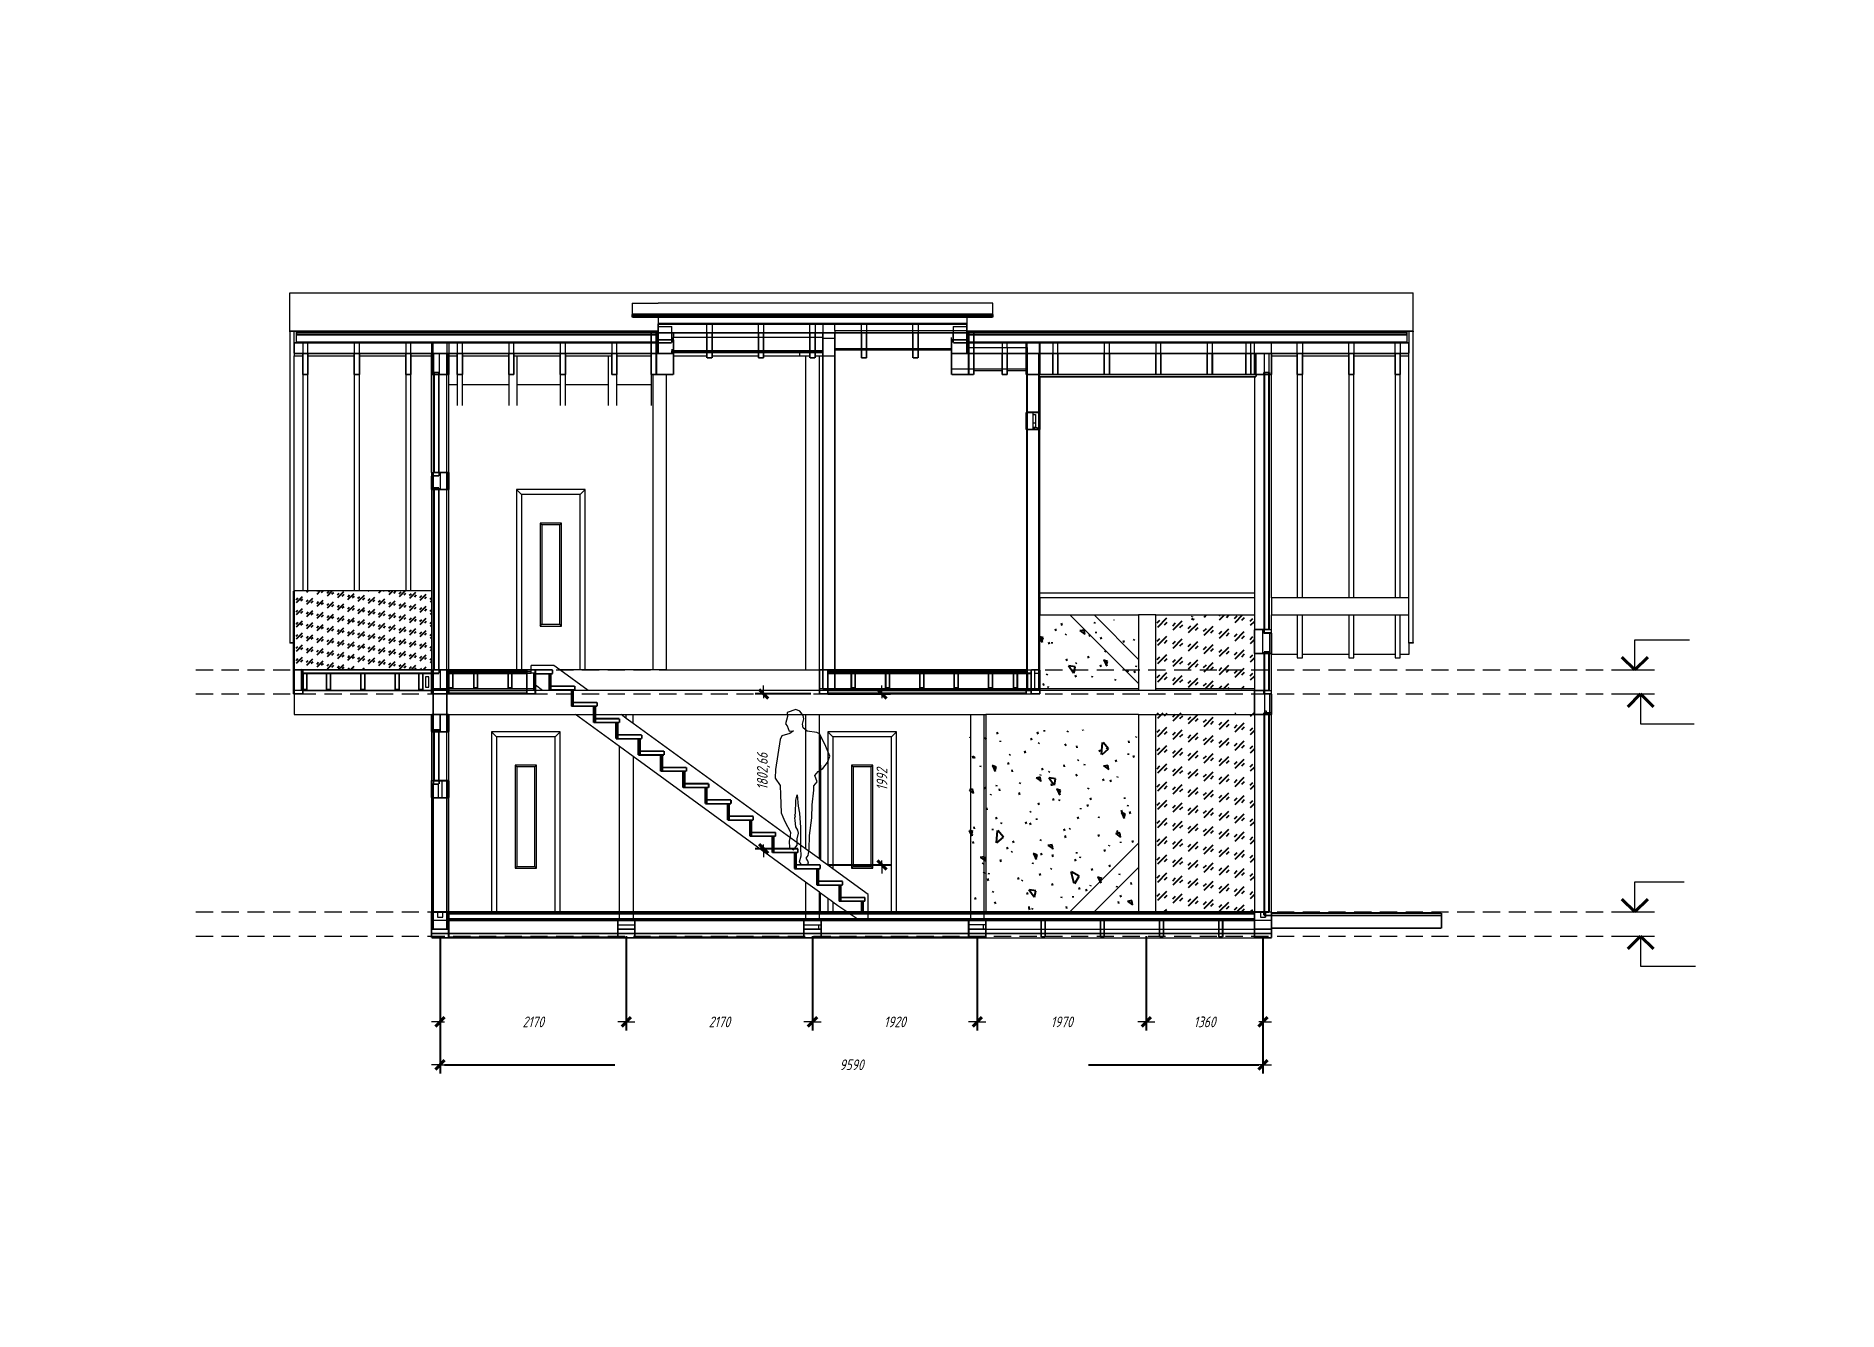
# Model space of a CAD drawing. Header units: millimetres. Extents: x 0 to 6720, y 0 to 297.
# Drawn here: x 5880 to 6300, y 0 to 297 of the extents above; entities that cross this region are included whole.
import ezdxf

# ---------------------------------------------------------------- set-up
doc = ezdxf.new("R2010")
doc.units = ezdxf.units.MM
for name, pattern in [('K5LT32768', [0]), ('K5LT_BASIC', [0]), ('K5LT_DASHED', [6, 4, -2]), ('K5LT_THIN', [0])]:
    doc.linetypes.add(name, pattern=pattern)
doc.layers.add('Системный слой', color=7, linetype='Continuous')
doc.styles.add('KDIMTEXTSTYLE', font='GOST_AU.SHX', dxfattribs={"width": 0.96, "oblique": 15, "height": 5})
doc.styles.add('KTEXTSTYLE', font='GOST_AU.SHX', dxfattribs={"width": 0.96, "height": 5})
doc.dimstyles.new('KDIMSTYLE (0.02)', dxfattribs={"dimtxt": 5, "dimasz": 1, "dimexe": 2, "dimexo": 0, "dimgap": 1, "dimtad": 1, "dimlfac": 50, "dimtxsty": 'KDIMTEXTSTYLE', "dimsah": 1, "dimcen": 0, "dimdle": 1, "dimadec": 0, "dimazin": 0, "dimtfac": 0.667, "dimtmove": 0, "dimatfit": 3, "dimfxl": 0, "dimtvp": 1, "dimtolj": 1, "dimtzin": 0, "dimarcsym": 0})

msp = doc.modelspace()

# ---------------------------------------------------------------- blocks, each defined once
blk = doc.blocks.new('U94')
at = {"layer": 'Системный слой', "color": 7, "linetype": 'K5LT_THIN', "lineweight": 18}
for p, q in [((6252.66, 92.94), (6252.66, 99.94)), ((6252.66, 99.94), (6264.19, 99.94)), ((6247.42, 92.94), (6254.66, 92.94))]:
    blk.add_line(p, q, dxfattribs=at)
at = {"layer": 'Системный слой', "color": 5, "linetype": 'K5LT_BASIC', "lineweight": 40}
for p, q in [((6249.66, 95.94), (6252.66, 92.94)), ((6252.66, 92.94), (6255.66, 95.94))]:
    blk.add_line(p, q, dxfattribs=at)
blk = doc.blocks.new('U95')
at = {"layer": 'Системный слой', "color": 7, "linetype": 'K5LT_THIN', "lineweight": 18}
for p, q in [((6250.07, 87.34), (6255.99, 87.34)), ((6253.99, 87.34), (6253.99, 80.34)), ((6253.99, 80.34), (6266.83, 80.34))]:
    blk.add_line(p, q, dxfattribs=at)
at = {"layer": 'Системный слой', "color": 5, "linetype": 'K5LT_BASIC', "lineweight": 40}
for p, q in [((6253.99, 87.34), (6250.99, 84.34)), ((6256.99, 84.34), (6253.99, 87.34))]:
    blk.add_line(p, q, dxfattribs=at)
blk = doc.blocks.new('U96')
at = {"layer": 'Системный слой', "color": 7, "linetype": 'K5LT_THIN', "lineweight": 18}
for p, q in [((6252.66, 149.34), (6252.66, 156.34)), ((6252.66, 156.34), (6265.38, 156.34)), ((6247.42, 149.34), (6254.66, 149.34))]:
    blk.add_line(p, q, dxfattribs=at)
at = {"layer": 'Системный слой', "color": 5, "linetype": 'K5LT_BASIC', "lineweight": 40}
for p, q in [((6249.66, 152.34), (6252.66, 149.34)), ((6252.66, 149.34), (6255.66, 152.34))]:
    blk.add_line(p, q, dxfattribs=at)
blk = doc.blocks.new('U97')
at = {"layer": 'Системный слой', "color": 7, "linetype": 'K5LT_THIN', "lineweight": 18}
for p, q in [((6250.07, 143.74), (6255.99, 143.74)), ((6253.99, 143.74), (6253.99, 136.74)), ((6253.99, 136.74), (6266.5, 136.74))]:
    blk.add_line(p, q, dxfattribs=at)
at = {"layer": 'Системный слой', "color": 5, "linetype": 'K5LT_BASIC', "lineweight": 40}
for p, q in [((6253.99, 143.74), (6250.99, 140.74)), ((6256.99, 140.74), (6253.99, 143.74))]:
    blk.add_line(p, q, dxfattribs=at)
blk = doc.blocks.new('U93')
at = {"layer": 'Системный слой', "color": 7, "linetype": 'K5LT_DASHED', "lineweight": 18}
for p, q in [((5917.25, 149.34), (6257.25, 149.34)), ((5917.25, 143.74), (6257.25, 143.74)), ((5917.25, 92.94), (6257.25, 92.94)), ((5917.25, 87.34), (6257.25, 87.34))]:
    blk.add_line(p, q, dxfattribs=at)
at = {"layer": 'Системный слой'}
for name in ['U96', 'U97', 'U94', 'U95']:
    blk.add_blockref(name, (0, 0), dxfattribs=at)
blk = doc.blocks.new('U99')
at = {"layer": 'Системный слой', "color": 7, "linetype": 'K5LT32768', "lineweight": 18}
for p, q in [((5939.18, 237.18), (6200.98, 237.18)), ((5939.18, 228.27), (5939.18, 237.18)), ((6200.98, 228.27), (6200.98, 237.18)), ((6018.98, 234.78), (6024.98, 234.78)), ((6018.98, 234.78), (6018.98, 232.21)), ((6102.98, 234.78), (6024.98, 234.78)), ((6024.98, 231.48), (6024.98, 230.03)), ((6096.98, 231.48), (6096.98, 230.03)), ((6102.98, 232.21), (6102.98, 234.78)), ((5939.18, 228.02), (5939.18, 155.75)), ((5940.18, 225.55), (5940.18, 228.27)), ((5940.68, 228.02), (5940.68, 228.27)), ((5940.68, 225.67), (5940.68, 227.4)), ((6023.38, 227.9), (6023.38, 227.84)), ((6024.58, 227.84), (6024.58, 227.9)), ((6024.98, 229.34), (6028.18, 229.34)), ((6028.18, 227.84), (6028.18, 229.34)), ((6028.58, 227.84), (6028.58, 226.8)), ((6036.38, 227.84), (6036.38, 229.92)), ((6037.58, 229.92), (6037.58, 227.84)), ((6048.38, 227.84), (6048.38, 229.92)), ((6049.58, 229.92), (6049.58, 227.84)), ((6060.38, 227.84), (6060.38, 229.92)), ((6061.58, 229.92), (6061.58, 227.84)), ((6063.38, 229.92), (6063.38, 227.84)), ((6066.18, 228.38), (6066.18, 229.92)), ((6066.18, 228.38), (6066.18, 227.84)), ((6066.18, 228.38), (6072.38, 228.38)), ((6072.38, 228.38), (6072.38, 229.92)), ((6072.38, 227.84), (6072.38, 228.38)), ((6072.38, 228.38), (6073.58, 228.38)), ((6073.58, 229.92), (6073.58, 228.38)), ((6073.58, 228.38), (6073.58, 227.84)), ((6073.58, 228.38), (6084.38, 228.38)), ((6084.38, 228.38), (6084.38, 229.92)), ((6084.38, 227.84), (6084.38, 228.38)), ((6084.38, 228.38), (6085.58, 228.38)), ((6085.58, 229.92), (6085.58, 228.38)), ((6085.58, 228.38), (6085.58, 227.84)), ((6085.58, 228.38), (6093.78, 228.38)), ((6093.78, 229.34), (6096.98, 229.34)), ((6093.78, 229.34), (6093.78, 228.38)), ((6093.78, 228.38), (6093.78, 227.84)), ((6093.78, 228.38), (6096.98, 228.38)), ((6097.38, 227.9), (6097.38, 227.84)), ((6098.58, 227.84), (6098.58, 227.9)), ((6199.48, 228.27), (6199.48, 228.02)), ((6199.48, 227.4), (6199.48, 225.67)), ((6199.98, 228.27), (6199.98, 225.55)), ((6200.98, 155.75), (6200.98, 228.02)), ((5940.18, 223.08), (5940.18, 222.54)), ((5942.18, 225.55), (5942.18, 223.08)), ((5943.38, 223.08), (5943.38, 225.55)), ((5954.18, 225.55), (5954.18, 223.08)), ((5955.38, 223.08), (5955.38, 225.55)), ((5966.18, 225.55), (5966.18, 223.08)), ((5967.38, 223.08), (5967.38, 225.55)), ((5972.18, 225.55), (5972.18, 223.08)), ((5972.58, 223.08), (5972.58, 225.55)), ((5972.7, 218.63), (5972.7, 223.08)), ((5973.94, 223.08), (5973.94, 218.63)), ((5975.78, 225.55), (5975.78, 223.08)), ((5976.18, 225.55), (5976.18, 223.08)), ((5978.18, 225.55), (5978.18, 223.08)), ((5979.38, 223.08), (5979.38, 225.55)), ((5990.18, 225.55), (5990.18, 223.08)), ((5991.38, 223.08), (5991.38, 225.55)), ((6002.18, 225.55), (6002.18, 223.08)), ((6003.38, 223.08), (6003.38, 225.55)), ((6014.18, 225.55), (6014.18, 223.08)), ((6015.38, 223.08), (6015.38, 225.55)), ((6028.18, 224.07), (6028.18, 223.68)), ((6028.58, 226.24), (6028.58, 226.8)), ((6036.38, 226.8), (6028.58, 226.8)), ((6037.58, 226.8), (6036.38, 226.8)), ((6048.38, 226.8), (6037.58, 226.8)), ((6049.58, 226.8), (6048.38, 226.8)), ((6060.38, 226.8), (6049.58, 226.8)), ((6057.98, 223.26), (6057.98, 222.54)), ((6061.58, 226.8), (6060.38, 226.8)), ((6063.38, 226.8), (6061.58, 226.8)), ((6066.18, 226.54), (6063.38, 226.54)), ((6066.18, 224.22), (6072.38, 224.22)), ((6072.38, 223.8), (6066.18, 223.8)), ((6072.38, 224.22), (6073.58, 224.22)), ((6073.58, 223.8), (6072.38, 223.8)), ((6073.58, 224.22), (6084.38, 224.22)), ((6084.38, 223.8), (6073.58, 223.8)), ((6084.38, 224.22), (6085.58, 224.22)), ((6085.58, 223.8), (6084.38, 223.8)), ((6085.58, 224.22), (6093.38, 224.22)), ((6093.38, 223.8), (6085.58, 223.8)), ((6093.38, 226.24), (6093.38, 226.78)), ((6097.18, 224.43), (6096.98, 224.43)), ((6097.19, 224.43), (6097.38, 224.43)), ((6097.38, 224.43), (6098.58, 224.43)), ((6098.58, 224.43), (6105.18, 224.43)), ((6105.18, 225.55), (6105.18, 224.43)), ((6105.18, 224.43), (6105.18, 223.08)), ((6105.18, 224.43), (6106.38, 224.43)), ((6106.38, 224.43), (6106.38, 225.55)), ((6106.38, 224.43), (6110.78, 224.43)), ((6106.38, 224.43), (6106.38, 223.08)), ((6110.78, 224.43), (6110.78, 225.55)), ((6110.78, 224.43), (6110.98, 224.43)), ((6110.78, 223.08), (6110.78, 224.43)), ((6110.98, 224.43), (6110.98, 225.55)), ((6110.98, 224.43), (6110.98, 223.08)), ((6113.78, 225.55), (6113.78, 223.08)), ((6113.98, 225.55), (6113.98, 223.08)), ((6116.98, 225.55), (6116.98, 223.08)), ((6118.18, 223.08), (6118.18, 225.55)), ((6128.98, 225.55), (6128.98, 223.08)), ((6130.18, 223.08), (6130.18, 225.55)), ((6140.98, 225.55), (6140.98, 223.08)), ((6142.18, 223.08), (6142.18, 225.55)), ((6152.98, 225.55), (6152.98, 223.08)), ((6154.18, 223.08), (6154.18, 225.55)), ((6161.98, 225.55), (6161.98, 223.08)), ((6163.18, 223.08), (6163.18, 225.55)), ((6163.98, 223.08), (6163.98, 225.55)), ((6164.38, 218.13), (6164.38, 223.08)), ((6166.22, 223.08), (6166.22, 218.63)), ((6167.46, 218.63), (6167.46, 223.08)), ((6167.98, 223.08), (6167.98, 225.55)), ((6173.98, 223.08), (6173.98, 225.55)), ((6175.18, 225.55), (6175.18, 223.08)), ((6185.98, 223.08), (6185.98, 225.55)), ((6187.18, 225.55), (6187.18, 223.08)), ((6196.78, 223.08), (6196.78, 225.55)), ((6197.98, 225.55), (6197.98, 223.08)), ((6199.98, 222.54), (6199.98, 223.08)), ((5940.18, 222.54), (5942.18, 222.54)), ((5940.18, 167.74), (5940.18, 222.54)), ((5943.38, 222.54), (5954.18, 222.54)), ((5955.38, 222.54), (5966.18, 222.54)), ((5967.38, 222.54), (5972.18, 222.54)), ((5972.78, 218.63), (5972.78, 218.13)), ((5973.86, 218.13), (5973.86, 218.63)), ((5976.18, 222.54), (5978.18, 222.54)), ((5979.38, 222.54), (5990.18, 222.54)), ((5991.38, 222.54), (5992.18, 222.54)), ((5992.18, 215.86), (5992.18, 222.54)), ((5992.18, 222.54), (6002.18, 222.54)), ((6003.38, 222.54), (6013.38, 222.54)), ((6013.38, 222.54), (6013.38, 215.86)), ((6013.38, 222.54), (6014.18, 222.54)), ((6015.38, 222.54), (6023.38, 222.54)), ((6028.58, 222.54), (6036.38, 222.54)), ((6037.58, 222.54), (6048.38, 222.54)), ((6049.58, 222.54), (6057.98, 222.54)), ((6057.98, 222.54), (6059.38, 222.54)), ((6059.38, 222.54), (6059.38, 149.34)), ((6059.38, 222.54), (6060.38, 222.54)), ((6061.58, 222.54), (6062.58, 222.54)), ((6062.58, 149.34), (6062.58, 222.54)), ((6062.58, 222.54), (6063.38, 222.54)), ((6063.38, 222.54), (6066.18, 222.54)), ((6093.38, 219.49), (6097.38, 219.49)), ((6097.38, 219.49), (6098.58, 219.49)), ((6098.58, 219.49), (6105.18, 219.49)), ((6105.18, 219), (6098.58, 219)), ((6105.18, 219.49), (6106.38, 219.49)), ((6106.38, 219.49), (6110.78, 219.49)), ((6110.78, 219), (6106.38, 219)), ((6110.98, 219.49), (6110.78, 219.49)), ((6166.3, 218.63), (6166.3, 218.13)), ((6167.38, 218.13), (6167.38, 218.63)), ((6167.98, 222.54), (6173.98, 222.54)), ((6175.18, 222.54), (6185.98, 222.54)), ((6187.18, 222.54), (6196.78, 222.54)), ((6197.98, 222.54), (6199.98, 222.54)), ((6199.98, 166.14), (6199.98, 222.54)), ((5942.18, 218.13), (5942.18, 167.74)), ((5943.38, 167.74), (5943.38, 218.13)), ((5954.18, 218.13), (5954.18, 167.74)), ((5955.38, 167.74), (5955.38, 218.13)), ((5966.18, 218.13), (5966.18, 167.74)), ((5967.38, 167.74), (5967.38, 218.13)), ((5972.18, 195.34), (5972.18, 218.13)), ((5972.58, 218.13), (5972.58, 195.34)), ((5972.7, 218.13), (5972.7, 195.34)), ((5973.94, 195.34), (5973.94, 218.13)), ((5975.78, 195.34), (5975.78, 218.13)), ((5976.18, 215.86), (5976.18, 218.13)), ((5976.18, 215.86), (5978.18, 215.86)), ((5976.18, 195.34), (5976.18, 215.86)), ((5978.18, 218.13), (5978.18, 215.86)), ((5978.18, 215.86), (5978.18, 210.92)), ((5979.38, 215.86), (5979.38, 218.13)), ((5979.38, 215.86), (5990.18, 215.86)), ((5979.38, 210.92), (5979.38, 215.86)), ((5990.18, 218.13), (5990.18, 215.86)), ((5990.18, 215.86), (5990.18, 210.92)), ((5992.18, 215.86), (6002.18, 215.86)), ((5992.18, 210.92), (5992.18, 215.86)), ((6002.18, 218.13), (6002.18, 215.86)), ((6002.18, 215.86), (6002.18, 210.92)), ((6003.38, 215.86), (6003.38, 218.13)), ((6003.38, 215.86), (6013.38, 215.86)), ((6003.38, 210.92), (6003.38, 215.86)), ((6013.38, 215.86), (6013.38, 210.92)), ((6015.38, 215.86), (6015.38, 218.13)), ((6015.38, 215.86), (6023.38, 215.86)), ((6015.38, 210.92), (6015.38, 215.86)), ((6023.38, 218.13), (6023.38, 215.86)), ((6023.38, 215.86), (6023.38, 210.92)), ((6023.78, 218.13), (6023.78, 149.34)), ((6026.98, 149.34), (6026.98, 218.13)), ((6113.98, 217.64), (6113.98, 209.34)), ((6163.98, 217.64), (6163.98, 167.27)), ((6166.22, 158.74), (6166.22, 218.13)), ((6167.46, 218.13), (6167.46, 158.74)), ((6167.98, 166.14), (6167.98, 218.13)), ((6173.98, 218.13), (6173.98, 166.14)), ((6175.18, 166.14), (6175.18, 218.13)), ((6185.98, 218.13), (6185.98, 166.14)), ((6187.18, 166.14), (6187.18, 218.13)), ((6196.78, 218.13), (6196.78, 166.14)), ((6197.98, 166.14), (6197.98, 218.13)), ((6112.38, 208.87), (6112.38, 209.34)), ((6112.38, 208.87), (6112.98, 208.87)), ((6112.38, 206.78), (6112.38, 208.87)), ((6112.98, 206.78), (6112.38, 206.78)), ((6112.38, 205.81), (6112.38, 206.78)), ((6112.98, 205.81), (6112.38, 205.81)), ((6112.38, 205.34), (6112.38, 205.81)), ((6112.98, 208.87), (6112.98, 206.78)), ((6112.98, 206.78), (6112.98, 205.81)), ((6112.66, 205.74), (6112.66, 205.34)), ((6113.46, 205.74), (6112.66, 205.74)), ((6113.46, 205.34), (6113.46, 205.74)), ((6113.98, 167.27), (6113.98, 205.34)), ((5972.18, 195.34), (5972.18, 194.54)), ((5972.18, 195.34), (5972.58, 195.34)), ((5974.18, 195.34), (5974.18, 191.34)), ((5972.58, 191.74), (5972.18, 191.74)), ((5972.18, 191.34), (5972.18, 167.74)), ((5972.7, 191.74), (5972.58, 191.74)), ((5972.58, 191.34), (5972.58, 149.34)), ((5972.7, 191.34), (5972.7, 149.34)), ((5973.94, 149.34), (5973.94, 191.34)), ((5975.78, 149.34), (5975.78, 191.34)), ((5976.18, 149.34), (5976.18, 191.34)), ((5991.98, 191.34), (5991.98, 149.34)), ((6007.98, 191.34), (5991.98, 191.34)), ((5993.14, 190.18), (5991.98, 191.34)), ((6006.82, 190.18), (5993.14, 190.18)), ((5993.14, 190.18), (5993.14, 149.34)), ((6006.82, 190.18), (6007.98, 191.34)), ((6006.82, 149.34), (6006.82, 190.18)), ((6007.98, 149.34), (6007.98, 191.34)), ((6002.48, 183.56), (5997.48, 183.56)), ((5997.48, 183.56), (5997.48, 159.56)), ((5997.48, 183.56), (5997.88, 183.16)), ((5997.88, 183.16), (5997.88, 159.96)), ((6002.08, 183.16), (5997.88, 183.16)), ((6002.48, 183.56), (6002.08, 183.16)), ((6002.08, 159.96), (6002.08, 183.16)), ((6002.48, 159.56), (6002.48, 183.56)), ((5942.18, 167.74), (5940.18, 167.74)), ((5943.38, 167.74), (5942.18, 167.74)), ((5954.18, 167.74), (5943.38, 167.74)), ((5955.38, 167.74), (5954.18, 167.74)), ((5966.18, 167.74), (5955.38, 167.74)), ((5967.38, 167.74), (5966.18, 167.74)), ((5972.18, 167.74), (5967.38, 167.74)), ((5972.18, 167.74), (5972.18, 149.34)), ((6113.98, 166.14), (6113.98, 167.27)), ((6113.98, 167.27), (6163.98, 167.27)), ((6163.98, 166.14), (6113.98, 166.14)), ((6113.98, 166.14), (6113.98, 162.14)), ((6163.98, 167.27), (6163.98, 166.14)), ((6163.98, 166.14), (6163.98, 162.14)), ((6173.98, 166.14), (6167.98, 166.14)), ((6167.98, 166.14), (6167.98, 162.14)), ((6175.18, 166.14), (6173.98, 166.14)), ((6185.98, 166.14), (6175.18, 166.14)), ((6187.18, 166.14), (6185.98, 166.14)), ((6196.78, 166.14), (6187.18, 166.14)), ((6197.98, 166.14), (6196.78, 166.14)), ((6199.48, 166.14), (6197.98, 166.14)), ((6199.98, 166.14), (6199.48, 166.14)), ((6199.98, 162.14), (6199.98, 166.14)), ((5997.48, 159.56), (5997.88, 159.96)), ((5997.88, 159.96), (6002.08, 159.96)), ((6002.48, 159.56), (6002.08, 159.96)), ((6113.98, 149.34), (6113.98, 162.14)), ((6113.98, 162.14), (6120.98, 162.14)), ((6136.98, 146.14), (6120.98, 162.14)), ((6120.98, 162.14), (6126.64, 162.14)), ((6126.64, 162.14), (6136.98, 151.8)), ((6126.64, 162.14), (6136.98, 162.14)), ((6140.98, 162.14), (6136.98, 162.14)), ((6136.98, 162.14), (6136.98, 151.8)), ((6140.98, 144.94), (6140.98, 162.14)), ((6140.98, 162.14), (6163.98, 162.14)), ((6163.98, 162.14), (6163.98, 158.74)), ((6167.98, 158.74), (6167.98, 162.14)), ((6167.98, 162.14), (6173.98, 162.14)), ((6173.98, 162.14), (6173.98, 152.94)), ((6173.98, 162.14), (6175.18, 162.14)), ((6175.18, 152.94), (6175.18, 162.14)), ((6175.18, 162.14), (6185.98, 162.14)), ((6185.98, 162.14), (6185.98, 152.94)), ((6185.98, 162.14), (6187.18, 162.14)), ((6187.18, 152.94), (6187.18, 162.14)), ((6187.18, 162.14), (6196.78, 162.14)), ((6196.78, 162.14), (6196.78, 152.94)), ((6196.78, 162.14), (6197.98, 162.14)), ((6197.98, 152.94), (6197.98, 162.14)), ((6197.98, 162.14), (6199.48, 162.14)), ((6199.48, 162.14), (6199.98, 162.14)), ((6199.98, 155.75), (6199.98, 162.14)), ((5939.18, 155.75), (5939.98, 155.75)), ((5939.18, 155.75), (5939.18, 155.59)), ((5939.98, 155.59), (5939.18, 155.59)), ((5997.48, 159.56), (6002.48, 159.56)), ((6165.98, 158.34), (6165.98, 158.74)), ((6165.98, 158.34), (6166.18, 158.34)), ((6165.98, 157.94), (6165.98, 158.34)), ((6165.98, 157.94), (6166.18, 157.94)), ((6165.98, 153.14), (6165.98, 157.94)), ((6166.18, 158.34), (6166.22, 158.34)), ((6166.18, 157.94), (6166.18, 158.34)), ((6166.22, 158.74), (6166.3, 158.74)), ((6167.38, 158.74), (6167.46, 158.74)), ((6167.46, 158.74), (6167.98, 158.74)), ((6167.58, 153.14), (6167.58, 157.94)), ((6167.98, 157.94), (6167.98, 158.74)), ((6199.98, 155.75), (6200.98, 155.75)), ((6199.98, 155.59), (6199.98, 155.75)), ((6200.98, 155.59), (6199.98, 155.59)), ((6199.98, 155.59), (6199.98, 152.94)), ((6200.98, 155.75), (6200.98, 155.59)), ((6136.98, 151.8), (6136.98, 146.14)), ((6163.98, 153.14), (6163.98, 144.94)), ((6166.22, 144.54), (6166.22, 153.14)), ((6166.3, 153.14), (6166.22, 153.14)), ((6167.46, 153.14), (6167.38, 153.14)), ((6167.46, 153.14), (6167.46, 144.54)), ((6167.98, 152.94), (6167.98, 153.14)), ((6173.98, 152.94), (6167.98, 152.94)), ((6167.98, 144.54), (6167.98, 152.94)), ((6173.98, 152.94), (6173.98, 152.14)), ((6173.98, 152.14), (6175.18, 152.14)), ((6185.98, 152.94), (6175.18, 152.94)), ((6175.18, 152.14), (6175.18, 152.94)), ((6185.98, 152.94), (6185.98, 152.14)), ((6185.98, 152.14), (6187.18, 152.14)), ((6196.78, 152.94), (6187.18, 152.94)), ((6187.18, 152.14), (6187.18, 152.94)), ((6196.78, 152.94), (6196.78, 152.14)), ((6196.78, 152.14), (6197.98, 152.14)), ((6199.98, 152.94), (6197.98, 152.94)), ((6197.98, 152.14), (6197.98, 152.94)), ((5941.78, 149.34), (5941.78, 144.54)), ((5971.58, 147.74), (5970.78, 147.74)), ((5970.78, 147.74), (5970.78, 145.34)), ((5971.58, 145.34), (5971.58, 147.74)), ((5972.18, 149.34), (5972.58, 149.34)), ((5973.94, 148.94), (5974.18, 148.94)), ((5974.18, 149.34), (5974.18, 148.94)), ((5974.18, 148.94), (5974.18, 144.94)), ((5994.38, 148.94), (5995.38, 148.94)), ((5994.38, 148.54), (5995.38, 148.54)), ((6000.71, 150.34), (5995.38, 150.34)), ((5995.38, 149.34), (5995.38, 150.34)), ((5995.38, 148.94), (5995.38, 149.34)), ((5995.38, 148.54), (5995.38, 148.94)), ((5995.98, 148.54), (5995.38, 148.54)), ((5996.38, 148.54), (5995.98, 148.54)), ((5995.98, 148.54), (5995.98, 144.94)), ((6002.08, 149.34), (6000.71, 150.34)), ((6008.67, 144.54), (6002.08, 149.34)), ((6006.82, 149.34), (6002.08, 149.34)), ((6007.98, 149.34), (6006.82, 149.34)), ((6023.78, 149.34), (6007.98, 149.34)), ((6026.98, 149.34), (6023.78, 149.34)), ((6026.98, 149.34), (6059.38, 149.34)), ((6059.38, 149.34), (6062.58, 149.34)), ((6111.18, 144.94), (6111.18, 148.54)), ((6112.78, 148.54), (6112.78, 149.34)), ((6112.78, 148.54), (6113.78, 148.54)), ((6112.78, 144.94), (6112.78, 148.54)), ((6113.78, 148.54), (6113.98, 148.54)), ((5941.78, 144.54), (5940.18, 144.54)), ((5940.18, 143.74), (5940.18, 138.94)), ((5942.18, 144.54), (5941.78, 144.54)), ((5970.78, 145.34), (5971.58, 145.34)), ((5972.58, 144.54), (5972.18, 144.54)), ((5974.18, 144.54), (5972.58, 144.54)), ((5974.18, 144.94), (5974.18, 144.54)), ((5975.78, 144.54), (5974.18, 144.54)), ((5976.18, 144.54), (5975.78, 144.54)), ((5994.38, 144.94), (5976.18, 144.94)), ((5995.98, 144.94), (5994.38, 144.94)), ((5995.98, 144.54), (5994.38, 144.54)), ((5995.98, 144.94), (5995.98, 144.54)), ((5996.38, 144.54), (5995.98, 144.54)), ((5998.04, 144.54), (5996.38, 145.75)), ((5998.04, 144.54), (5996.38, 144.54)), ((6004.78, 144.54), (5998.04, 144.54)), ((6005.18, 144.54), (6004.78, 144.54)), ((6008.67, 144.54), (6005.18, 144.54)), ((6062.58, 144.54), (6008.67, 144.54)), ((6063.38, 144.94), (6062.58, 144.94)), ((6064.58, 144.54), (6062.58, 144.54)), ((6097.78, 144.54), (6097.78, 144.94)), ((6109.18, 144.54), (6109.18, 144.94)), ((6110.78, 144.94), (6110.78, 144.54)), ((6111.18, 144.54), (6111.18, 144.94)), ((6112.78, 144.54), (6111.98, 144.54)), ((6112.78, 144.54), (6112.78, 144.94)), ((6113.98, 144.54), (6112.78, 144.54)), ((6113.98, 144.94), (6113.78, 144.94)), ((6136.98, 144.94), (6113.98, 144.94)), ((6136.98, 144.54), (6113.98, 144.54)), ((6136.98, 146.14), (6136.98, 144.94)), ((6136.98, 144.94), (6136.98, 144.54)), ((6140.98, 144.54), (6136.98, 144.54)), ((6163.98, 144.94), (6140.98, 144.94)), ((6140.98, 144.54), (6140.98, 144.94)), ((6163.98, 144.54), (6140.98, 144.54)), ((6163.98, 144.94), (6163.98, 144.54)), ((6166.3, 144.54), (6166.22, 144.54)), ((6166.38, 143.74), (6166.38, 144.54)), ((6166.38, 139.74), (6166.38, 143.74)), ((6167.38, 144.54), (6167.46, 144.54)), ((6167.46, 144.54), (6167.98, 144.54)), ((6167.58, 139.34), (6167.58, 143.74)), ((6167.98, 143.74), (6167.98, 144.54)), ((5940.18, 138.94), (5972.18, 138.94)), ((5976.18, 138.94), (6005.72, 138.94)), ((6005.72, 138.94), (6009.98, 138.94)), ((6015.98, 131.47), (6005.72, 138.94)), ((6009.98, 138.94), (6010.38, 138.94)), ((6010.38, 138.94), (6016.36, 138.94)), ((6016.36, 138.94), (6017.58, 138.94)), ((6017.58, 138.05), (6016.36, 138.94)), ((6017.58, 138.05), (6017.58, 138.94)), ((6017.58, 138.94), (6019.18, 138.94)), ((6019.18, 136.89), (6019.18, 138.94)), ((6019.18, 138.94), (6059.38, 138.94)), ((6059.38, 138.94), (6059.38, 107.62)), ((6059.38, 138.94), (6062.58, 138.94)), ((6062.58, 138.94), (6097.78, 138.94)), ((6062.58, 133.78), (6062.58, 138.94)), ((6097.78, 138.94), (6100.98, 138.94)), ((6097.78, 138.94), (6097.78, 92.94)), ((6100.98, 138.94), (6101.38, 138.94)), ((6100.98, 92.94), (6100.98, 138.94)), ((6101.38, 138.94), (6101.38, 92.94)), ((6136.98, 138.94), (6101.38, 138.94)), ((6136.98, 138.94), (6136.98, 108.94)), ((6136.98, 138.94), (6140.98, 138.94)), ((6140.98, 92.94), (6140.98, 138.94)), ((6140.98, 138.94), (6163.98, 138.94)), ((6163.98, 138.94), (6163.98, 92.94)), ((6166.22, 92.94), (6166.22, 138.94)), ((6166.22, 138.94), (6166.3, 138.94)), ((6166.78, 139.74), (6166.38, 139.74)), ((6166.38, 139.34), (6166.38, 139.74)), ((6166.38, 138.94), (6166.38, 139.34)), ((6166.78, 139.34), (6166.78, 139.74)), ((6167.46, 138.94), (6167.38, 138.94)), ((6167.58, 139.34), (6167.46, 139.34)), ((6167.46, 138.94), (6167.46, 92.94)), ((6167.98, 139.34), (6167.58, 139.34)), ((6167.98, 92.94), (6167.98, 138.94)), ((5972.58, 135.34), (5972.18, 135.34)), ((5972.18, 134.94), (5972.18, 123.54)), ((5972.7, 135.34), (5972.58, 135.34)), ((5972.58, 134.94), (5972.58, 123.54)), ((5972.7, 134.94), (5972.7, 123.54)), ((5974.18, 135.34), (5973.94, 135.34)), ((5973.94, 123.54), (5973.94, 134.94)), ((5975.78, 123.54), (5975.78, 134.94)), ((5976.18, 123.54), (5976.18, 134.94)), ((5986.18, 134.94), (5986.18, 92.94)), ((6002.18, 134.94), (5986.18, 134.94)), ((5987.34, 133.78), (5986.18, 134.94)), ((6001.02, 133.78), (6002.18, 134.94)), ((6002.18, 92.94), (6002.18, 134.94)), ((6019.18, 136.89), (6017.58, 138.05)), ((6059.38, 107.62), (6019.18, 136.89)), ((6064.58, 134.94), (6064.58, 103.83)), ((6080.58, 134.94), (6064.58, 134.94)), ((6065.74, 133.78), (6064.58, 134.94)), ((6079.42, 133.78), (6080.58, 134.94)), ((6080.58, 92.94), (6080.58, 134.94)), ((6001.02, 133.78), (5987.34, 133.78)), ((5987.34, 133.78), (5987.34, 92.94)), ((6001.02, 92.94), (6001.02, 133.78)), ((6015.98, 92.94), (6015.98, 131.47)), ((6019.18, 129.14), (6015.98, 131.47)), ((6062.84, 133.78), (6062.58, 133.78)), ((6062.58, 105.29), (6062.58, 133.78)), ((6062.84, 127.16), (6062.84, 133.78)), ((6079.42, 133.78), (6065.74, 133.78)), ((6065.74, 133.78), (6065.74, 102.98)), ((6079.42, 92.94), (6079.42, 133.78)), ((5996.68, 127.16), (5991.68, 127.16)), ((5991.68, 127.16), (5991.68, 103.16)), ((5991.68, 127.16), (5992.08, 126.76)), ((5992.08, 126.76), (5992.08, 103.56)), ((5996.28, 126.76), (5992.08, 126.76)), ((5996.68, 127.16), (5996.28, 126.76)), ((5996.28, 103.56), (5996.28, 126.76)), ((5996.68, 103.16), (5996.68, 127.16)), ((6019.18, 129.14), (6019.18, 92.94)), ((6059.38, 99.86), (6019.18, 129.14)), ((6062.84, 127.16), (6062.94, 127.16)), ((6062.84, 127.16), (6062.84, 105.1)), ((6062.94, 105.02), (6062.94, 127.16)), ((6075.08, 127.16), (6070.08, 127.16)), ((6070.08, 127.16), (6070.08, 103.16)), ((6070.08, 127.16), (6070.48, 126.76)), ((6070.48, 126.76), (6070.48, 103.56)), ((6074.68, 126.76), (6070.48, 126.76)), ((6075.08, 127.16), (6074.68, 126.76)), ((6074.68, 103.56), (6074.68, 126.76)), ((6075.08, 103.16), (6075.08, 127.16)), ((5972.18, 123.54), (5972.58, 123.54)), ((5972.18, 122.74), (5972.18, 123.54)), ((5972.7, 122.74), (5972.7, 123.54)), ((5973.78, 119.54), (5973.78, 122.74)), ((5974.58, 123.54), (5974.58, 119.54)), ((5972.18, 119.54), (5972.18, 92.94)), ((5976.18, 92.94), (5976.18, 119.54)), ((6062.58, 105.29), (6059.38, 107.62)), ((6062.84, 105.1), (6062.58, 105.29)), ((6062.94, 105.02), (6062.84, 105.1)), ((6064.58, 103.83), (6062.94, 105.02)), ((6120.98, 92.94), (6136.98, 108.94)), ((6136.98, 108.94), (6136.98, 103.29)), ((5991.68, 103.16), (5992.08, 103.56)), ((5991.68, 103.16), (5996.68, 103.16)), ((5992.08, 103.56), (5996.28, 103.56)), ((5996.68, 103.16), (5996.28, 103.56)), ((6065.74, 102.98), (6064.58, 103.83)), ((6073.98, 96.98), (6065.74, 102.98)), ((6070.08, 103.16), (6070.48, 103.56)), ((6070.08, 103.16), (6075.08, 103.16)), ((6070.48, 103.56), (6074.68, 103.56)), ((6075.08, 103.16), (6074.68, 103.56)), ((6136.98, 103.29), (6126.64, 92.94)), ((6136.98, 103.29), (6136.98, 92.94)), ((6059.38, 99.86), (6059.38, 92.94)), ((6062.58, 97.53), (6059.38, 99.86)), ((6062.84, 97.34), (6062.58, 97.53)), ((6062.58, 92.94), (6062.58, 97.53)), ((6062.84, 92.94), (6062.84, 97.34)), ((6064.58, 96.07), (6062.84, 97.34)), ((6073.98, 92.94), (6073.98, 96.98)), ((5973.58, 92.94), (5973.58, 91.74)), ((5974.78, 91.74), (5974.78, 92.94)), ((6015.98, 92.74), (6015.98, 92.94)), ((6015.98, 92.54), (6015.98, 92.74)), ((6015.98, 91.34), (6015.98, 92.54)), ((6019.18, 92.94), (6019.18, 92.74)), ((6019.18, 92.74), (6019.18, 92.54)), ((6019.18, 92.54), (6019.18, 91.34)), ((6059.38, 92.94), (6059.38, 92.74)), ((6059.38, 92.74), (6059.38, 92.54)), ((6059.38, 92.54), (6059.38, 91.34)), ((6062.58, 92.74), (6062.58, 92.94)), ((6062.58, 92.54), (6062.58, 92.74)), ((6062.58, 91.34), (6062.58, 92.54)), ((6064.58, 96.07), (6064.58, 92.94)), ((6065.25, 95.58), (6064.58, 96.07)), ((6065.74, 95.23), (6065.25, 95.58)), ((6065.74, 95.23), (6065.74, 92.94)), ((6066.92, 94.39), (6065.74, 95.23)), ((6068.31, 93.42), (6066.92, 94.39)), ((6069.01, 92.94), (6068.31, 93.42)), ((6069.3, 92.74), (6069.01, 92.94)), ((6069.59, 92.54), (6069.3, 92.74)), ((6070, 92.27), (6069.59, 92.54)), ((6073.98, 92.74), (6073.98, 92.94)), ((6073.98, 92.54), (6073.98, 92.74)), ((6073.98, 91.34), (6073.98, 92.54)), ((6097.78, 92.94), (6097.78, 92.74)), ((6097.78, 92.74), (6097.78, 92.54)), ((6097.78, 92.54), (6097.78, 91.34)), ((6100.98, 92.74), (6100.98, 92.94)), ((6100.98, 92.54), (6100.98, 92.74)), ((6100.98, 91.34), (6100.98, 92.54)), ((6101.38, 92.74), (6101.38, 92.94)), ((6101.38, 92.54), (6101.38, 92.74)), ((6165.38, 92.94), (6165.38, 91.74)), ((6166.22, 92.94), (6166.3, 92.94)), ((6166.58, 92.94), (6166.58, 92.14)), ((6167.38, 92.94), (6167.46, 92.94)), ((6167.46, 92.94), (6167.98, 92.94)), ((6167.98, 92.7), (6167.98, 92.94)), ((5972.58, 90.94), (5972.18, 90.94)), ((5975.78, 90.94), (5972.58, 90.94)), ((5973.58, 91.74), (5974.78, 91.74)), ((5976.18, 90.94), (5975.78, 90.94)), ((6015.58, 89.94), (6019.58, 89.94)), ((6015.98, 90.94), (6015.98, 91.34)), ((6019.18, 91.34), (6019.18, 90.94)), ((6058.98, 89.94), (6062.38, 89.94)), ((6059.38, 91.34), (6059.38, 90.94)), ((6062.38, 89.94), (6062.38, 88.94)), ((6062.38, 89.94), (6062.98, 89.94)), ((6062.58, 90.94), (6062.58, 91.34)), ((6071.38, 91.34), (6070, 92.27)), ((6071.98, 90.94), (6071.38, 91.34)), ((6073.98, 90.94), (6073.98, 91.34)), ((6100.78, 89.94), (6097.38, 89.94)), ((6097.78, 91.34), (6097.78, 90.94)), ((6100.78, 89.94), (6100.78, 88.94)), ((6101.38, 89.94), (6100.78, 89.94)), ((6100.98, 90.94), (6100.98, 91.34)), ((6101.38, 88.94), (6114.28, 88.94)), ((6114.28, 88.94), (6115.18, 88.94)), ((6115.18, 88.94), (6128.08, 88.94)), ((6128.08, 88.94), (6128.98, 88.94)), ((6128.98, 88.94), (6141.88, 88.94)), ((6141.88, 88.94), (6142.78, 88.94)), ((6142.78, 88.94), (6155.68, 88.94)), ((6155.68, 88.94), (6156.58, 88.94)), ((6156.58, 88.94), (6163.98, 88.94)), ((6167.98, 90.94), (6163.98, 90.94)), ((6165.38, 91.74), (6166.58, 91.74)), ((6166.58, 92.14), (6166.58, 91.74)), ((5976.18, 86.94), (6015.58, 86.94)), ((6019.58, 86.94), (6058.98, 86.94)), ((6062.98, 86.94), (6097.38, 86.94)), ((6101.38, 86.94), (6163.98, 86.94))]:
    blk.add_line(p, q, dxfattribs=at)
at = {"layer": 'Системный слой', "color": 5, "linetype": 'K5LT_BASIC', "const_width": 0.4}
for points in [[(6018.98, 232), (6018.98, 232.21)], [(6018.98, 232.21), (6024.98, 232.21)], [(6018.98, 231.9), (6018.98, 232)], [(6024.98, 232), (6018.98, 232)], [(6018.98, 231.48), (6018.98, 231.9)], [(6024.98, 231.9), (6018.98, 231.9)], [(6024.98, 231.48), (6018.98, 231.48)], [(6024.98, 232.21), (6096.98, 232.21)], [(6096.98, 232), (6024.98, 232)], [(6096.98, 231.9), (6024.98, 231.9)], [(6096.98, 231.48), (6024.98, 231.48)], [(6096.98, 232.21), (6102.98, 232.21)], [(6102.98, 232), (6096.98, 232)], [(6102.98, 231.9), (6096.98, 231.9)], [(6102.98, 231.48), (6096.98, 231.48)], [(6102.98, 232.21), (6102.98, 232)], [(6102.98, 232), (6102.98, 231.9)], [(6102.98, 231.9), (6102.98, 231.48)], [(5939.18, 228.02), (5939.18, 228.27)], [(5939.18, 228.27), (5940.18, 228.27)], [(5940.18, 228.27), (5940.68, 228.27)], [(5940.68, 228.27), (6024.98, 228.27)], [(5940.68, 227.9), (5940.68, 228.02)], [(5940.68, 228.02), (6024.98, 228.02)], [(5940.68, 227.4), (5940.68, 227.9)], [(5940.68, 227.9), (6023.38, 227.9)], [(6023.38, 227.4), (5940.68, 227.4)], [(6023.38, 227.9), (6024.58, 227.9)], [(6023.38, 227.84), (6024.58, 227.84)], [(6023.38, 227.4), (6023.38, 227.84)], [(6023.38, 225.67), (6023.38, 227.4)], [(6024.58, 227.4), (6023.38, 227.4)], [(6024.58, 227.9), (6024.98, 227.9)], [(6024.58, 227.84), (6024.58, 227.4)], [(6024.58, 226.61), (6024.58, 227.4)], [(6024.98, 227.4), (6024.58, 227.4)], [(6024.58, 226.24), (6024.58, 226.61)], [(6024.98, 230.03), (6096.98, 230.03)], [(6024.98, 229.92), (6024.98, 230.03)], [(6036.38, 229.92), (6024.98, 229.92)], [(6024.98, 229.34), (6024.98, 229.92)], [(6024.98, 229.34), (6024.98, 228.27)], [(6024.98, 228.27), (6024.98, 228.02)], [(6024.98, 228.02), (6024.98, 227.9)], [(6024.98, 227.9), (6024.98, 227.84)], [(6024.98, 227.84), (6028.18, 227.84)], [(6024.98, 227.84), (6024.98, 227.4)], [(6024.98, 227.4), (6024.98, 226.61)], [(6024.98, 226.24), (6024.98, 226.61)], [(6028.18, 227.84), (6028.18, 226.69)], [(6028.58, 227.84), (6028.18, 227.84)], [(6028.18, 226.69), (6028.18, 226.24)], [(6036.38, 227.84), (6028.58, 227.84)], [(6037.58, 229.92), (6036.38, 229.92)], [(6036.38, 227.84), (6037.58, 227.84)], [(6036.38, 226.8), (6036.38, 227.84)], [(6036.38, 223.68), (6036.38, 226.8)], [(6048.38, 229.92), (6037.58, 229.92)], [(6048.38, 227.84), (6037.58, 227.84)], [(6037.58, 227.84), (6037.58, 226.8)], [(6037.58, 223.68), (6037.58, 226.8)], [(6049.58, 229.92), (6048.38, 229.92)], [(6048.38, 227.84), (6049.58, 227.84)], [(6048.38, 226.8), (6048.38, 227.84)], [(6048.38, 226.8), (6048.38, 223.68)], [(6060.38, 229.92), (6049.58, 229.92)], [(6049.58, 227.84), (6049.58, 226.8)], [(6060.38, 227.84), (6049.58, 227.84)], [(6049.58, 226.8), (6049.58, 223.68)], [(6061.58, 229.92), (6060.38, 229.92)], [(6060.38, 227.84), (6061.58, 227.84)], [(6060.38, 226.8), (6060.38, 227.84)], [(6060.38, 226.8), (6060.38, 223.68)], [(6063.38, 229.92), (6061.58, 229.92)], [(6061.58, 227.84), (6061.58, 226.8)], [(6063.38, 227.84), (6061.58, 227.84)], [(6061.58, 226.8), (6061.58, 223.68)], [(6066.18, 229.92), (6063.38, 229.92)], [(6063.38, 227.84), (6066.18, 227.84)], [(6063.38, 226.8), (6063.38, 227.84)], [(6063.38, 226.54), (6063.38, 226.8)], [(6072.38, 229.92), (6066.18, 229.92)], [(6066.18, 227.84), (6072.38, 227.84)], [(6066.18, 227.84), (6066.18, 226.54)], [(6073.58, 229.92), (6072.38, 229.92)], [(6072.38, 227.84), (6073.58, 227.84)], [(6072.38, 224.22), (6072.38, 227.84)], [(6084.38, 229.92), (6073.58, 229.92)], [(6073.58, 227.84), (6084.38, 227.84)], [(6073.58, 227.84), (6073.58, 224.22)], [(6085.58, 229.92), (6084.38, 229.92)], [(6084.38, 227.84), (6085.58, 227.84)], [(6084.38, 224.22), (6084.38, 227.84)], [(6096.98, 229.92), (6085.58, 229.92)], [(6085.58, 227.84), (6085.58, 224.22)], [(6085.58, 227.84), (6093.78, 227.84)], [(6093.78, 227.84), (6096.98, 227.84)], [(6093.78, 226.69), (6093.78, 227.84)], [(6093.78, 226.24), (6093.78, 226.69)], [(6096.98, 230.03), (6096.98, 229.92)], [(6096.98, 229.34), (6096.98, 229.92)], [(6096.98, 229.34), (6096.98, 228.38)], [(6096.98, 228.27), (6096.98, 228.38)], [(6096.98, 228.27), (6199.48, 228.27)], [(6096.98, 228.02), (6096.98, 228.27)], [(6096.98, 227.9), (6096.98, 228.02)], [(6096.98, 228.02), (6199.48, 228.02)], [(6096.98, 227.84), (6096.98, 227.9)], [(6096.98, 227.9), (6097.38, 227.9)], [(6096.98, 227.84), (6096.98, 227.4)], [(6096.98, 227.4), (6096.98, 226.91)], [(6097.38, 227.4), (6096.98, 227.4)], [(6096.98, 226.91), (6096.98, 226.69)], [(6096.98, 226.69), (6096.98, 226.61)], [(6096.98, 226.24), (6096.98, 226.61)], [(6097.38, 227.9), (6098.58, 227.9)], [(6097.38, 227.84), (6098.58, 227.84)], [(6097.38, 227.4), (6097.38, 227.84)], [(6097.38, 226.61), (6097.38, 227.4)], [(6098.58, 227.4), (6097.38, 227.4)], [(6097.38, 226.24), (6097.38, 226.61)], [(6098.58, 227.9), (6199.48, 227.9)], [(6098.58, 227.84), (6098.58, 227.4)], [(6098.58, 225.67), (6098.58, 227.4)], [(6199.48, 227.4), (6098.58, 227.4)], [(6199.48, 228.27), (6199.98, 228.27)], [(6199.48, 228.02), (6199.48, 227.9)], [(6199.48, 227.9), (6199.48, 227.4)], [(6199.98, 228.27), (6200.98, 228.27)], [(6200.98, 228.27), (6200.98, 228.02)], [(5940.18, 223.08), (5940.18, 225.55)], [(5940.18, 225.55), (5940.68, 225.55)], [(5942.18, 223.08), (5940.18, 223.08)], [(5940.68, 225.55), (5940.68, 225.67)], [(5940.68, 225.67), (6023.38, 225.67)], [(5940.68, 225.55), (5942.18, 225.55)], [(5942.18, 225.55), (5943.38, 225.55)], [(5942.18, 223.08), (5943.38, 223.08)], [(5942.18, 222.54), (5942.18, 223.08)], [(5942.18, 218.13), (5942.18, 222.54)], [(5943.38, 225.55), (5954.18, 225.55)], [(5943.38, 223.08), (5943.38, 222.54)], [(5954.18, 223.08), (5943.38, 223.08)], [(5943.38, 222.54), (5943.38, 218.13)], [(5954.18, 225.55), (5955.38, 225.55)], [(5954.18, 223.08), (5955.38, 223.08)], [(5954.18, 222.54), (5954.18, 223.08)], [(5954.18, 218.13), (5954.18, 222.54)], [(5955.38, 225.55), (5966.18, 225.55)], [(5955.38, 223.08), (5955.38, 222.54)], [(5966.18, 223.08), (5955.38, 223.08)], [(5955.38, 222.54), (5955.38, 218.13)], [(5966.18, 225.55), (5967.38, 225.55)], [(5966.18, 222.54), (5966.18, 223.08)], [(5966.18, 223.08), (5967.38, 223.08)], [(5966.18, 218.13), (5966.18, 222.54)], [(5967.38, 225.55), (5972.18, 225.55)], [(5967.38, 222.54), (5967.38, 223.08)], [(5972.18, 223.08), (5967.38, 223.08)], [(5967.38, 222.54), (5967.38, 218.13)], [(5972.18, 225.55), (5972.58, 225.55)], [(5972.18, 222.54), (5972.18, 223.08)], [(5972.18, 223.08), (5972.58, 223.08)], [(5972.18, 218.13), (5972.18, 222.54)], [(5972.58, 225.55), (5975.78, 225.55)], [(5972.58, 218.13), (5972.58, 223.08)], [(5972.58, 223.08), (5972.7, 223.08)], [(5972.7, 223.08), (5973.94, 223.08)], [(5973.94, 223.08), (5975.78, 223.08)], [(5975.78, 225.55), (5976.18, 225.55)], [(5975.78, 223.08), (5975.78, 218.13)], [(5975.78, 223.08), (5976.18, 223.08)], [(5976.18, 225.55), (5978.18, 225.55)], [(5976.18, 223.08), (5976.18, 222.54)], [(5978.18, 223.08), (5976.18, 223.08)], [(5976.18, 222.54), (5976.18, 218.13)], [(5978.18, 225.55), (5979.38, 225.55)], [(5978.18, 222.54), (5978.18, 223.08)], [(5978.18, 223.08), (5979.38, 223.08)], [(5978.18, 218.13), (5978.18, 222.54)], [(5979.38, 225.55), (5990.18, 225.55)], [(5979.38, 222.54), (5979.38, 223.08)], [(5990.18, 223.08), (5979.38, 223.08)], [(5979.38, 222.54), (5979.38, 218.13)], [(5990.18, 225.55), (5991.38, 225.55)], [(5990.18, 222.54), (5990.18, 223.08)], [(5990.18, 223.08), (5991.38, 223.08)], [(5990.18, 218.13), (5990.18, 222.54)], [(5991.38, 225.55), (6002.18, 225.55)], [(5991.38, 222.54), (5991.38, 223.08)], [(6002.18, 223.08), (5991.38, 223.08)], [(5991.38, 222.54), (5991.38, 218.13)], [(6002.18, 225.55), (6003.38, 225.55)], [(6002.18, 222.54), (6002.18, 223.08)], [(6002.18, 223.08), (6003.38, 223.08)], [(6002.18, 218.13), (6002.18, 222.54)], [(6003.38, 225.55), (6014.18, 225.55)], [(6003.38, 222.54), (6003.38, 223.08)], [(6014.18, 223.08), (6003.38, 223.08)], [(6003.38, 222.54), (6003.38, 218.13)], [(6014.18, 225.55), (6015.38, 225.55)], [(6014.18, 222.54), (6014.18, 223.08)], [(6014.18, 223.08), (6015.38, 223.08)], [(6014.18, 218.13), (6014.18, 222.54)], [(6015.38, 225.55), (6023.38, 225.55)], [(6015.38, 222.54), (6015.38, 223.08)], [(6023.38, 223.08), (6015.38, 223.08)], [(6015.38, 222.54), (6015.38, 218.13)], [(6023.38, 225.55), (6023.38, 225.67)], [(6023.38, 225.67), (6024.58, 225.67)], [(6023.38, 225.55), (6023.38, 223.08)], [(6023.38, 225.55), (6024.58, 225.55)], [(6023.38, 222.54), (6023.38, 223.08)], [(6023.38, 223.08), (6024.58, 223.08)], [(6023.38, 218.13), (6023.38, 222.54)], [(6024.58, 225.67), (6024.58, 226.24)], [(6024.58, 226.24), (6024.98, 226.24)], [(6024.58, 225.55), (6024.58, 225.67)], [(6024.58, 225.67), (6024.98, 225.67)], [(6024.58, 223.08), (6024.58, 225.55)], [(6024.58, 225.55), (6024.98, 225.55)], [(6024.58, 223.08), (6024.58, 218.13)], [(6024.58, 223.08), (6024.98, 223.08)], [(6024.98, 226.24), (6024.98, 225.67)], [(6024.98, 226.24), (6028.18, 226.24)], [(6024.98, 225.67), (6024.98, 225.55)], [(6024.98, 223.08), (6024.98, 225.55)], [(6028.18, 225.55), (6024.98, 225.55)], [(6024.98, 223.08), (6028.58, 223.08)], [(6028.18, 226.24), (6028.18, 225.55)], [(6028.18, 226.24), (6028.58, 226.24)], [(6028.18, 223.39), (6028.18, 223.68)], [(6028.18, 223.68), (6028.58, 223.68)], [(6028.18, 223.26), (6028.18, 223.39)], [(6028.58, 223.26), (6028.18, 223.26)], [(6028.58, 226.24), (6028.58, 224.07)], [(6028.58, 224.07), (6028.58, 223.68)], [(6028.58, 223.68), (6028.58, 223.39)], [(6028.58, 223.68), (6036.38, 223.68)], [(6028.58, 223.39), (6028.58, 223.26)], [(6028.58, 223.26), (6028.58, 223.08)], [(6036.38, 223.26), (6028.58, 223.26)], [(6028.58, 223.08), (6028.58, 222.54)], [(6028.58, 222.54), (6028.58, 218.13)], [(6036.38, 223.26), (6036.38, 223.68)], [(6036.38, 223.68), (6037.58, 223.68)], [(6036.38, 222.54), (6036.38, 223.26)], [(6037.58, 223.26), (6036.38, 223.26)], [(6036.38, 222.02), (6036.38, 222.54)], [(6037.58, 223.26), (6037.58, 223.68)], [(6037.58, 223.68), (6048.38, 223.68)], [(6037.58, 223.26), (6037.58, 222.54)], [(6048.38, 223.26), (6037.58, 223.26)], [(6037.58, 222.54), (6037.58, 222.02)], [(6048.38, 223.26), (6048.38, 223.68)], [(6048.38, 223.68), (6049.58, 223.68)], [(6048.38, 222.54), (6048.38, 223.26)], [(6049.58, 223.26), (6048.38, 223.26)], [(6048.38, 222.02), (6048.38, 222.54)], [(6049.58, 223.26), (6049.58, 223.68)], [(6049.58, 223.68), (6060.38, 223.68)], [(6049.58, 223.26), (6049.58, 222.54)], [(6057.98, 223.26), (6049.58, 223.26)], [(6049.58, 222.54), (6049.58, 222.02)], [(6060.38, 223.26), (6057.98, 223.26)], [(6060.38, 223.26), (6060.38, 223.68)], [(6060.38, 223.68), (6061.58, 223.68)], [(6060.38, 222.54), (6060.38, 223.26)], [(6061.58, 223.26), (6060.38, 223.26)], [(6060.38, 222.02), (6060.38, 222.54)], [(6061.58, 223.26), (6061.58, 223.68)], [(6061.58, 223.68), (6063.38, 223.68)], [(6061.58, 223.26), (6061.58, 222.54)], [(6063.38, 223.26), (6061.58, 223.26)], [(6061.58, 222.54), (6061.58, 222.02)], [(6063.38, 223.68), (6063.38, 226.54)], [(6063.38, 223.68), (6063.38, 223.26)], [(6063.38, 222.54), (6063.38, 223.26)], [(6063.38, 149.34), (6063.38, 222.54)], [(6066.18, 226.54), (6066.18, 224.22)], [(6066.18, 223.8), (6066.18, 224.22)], [(6066.18, 223.8), (6066.18, 222.54)], [(6066.18, 222.54), (6066.18, 149.34)], [(6072.38, 223.8), (6072.38, 224.22)], [(6072.38, 222.55), (6072.38, 223.8)], [(6072.38, 222.02), (6072.38, 222.55)], [(6073.58, 224.22), (6073.58, 223.8)], [(6073.58, 223.8), (6073.58, 222.55)], [(6073.58, 222.55), (6073.58, 222.02)], [(6084.38, 223.8), (6084.38, 224.22)], [(6084.38, 222.55), (6084.38, 223.8)], [(6084.38, 222.02), (6084.38, 222.55)], [(6085.58, 224.22), (6085.58, 223.8)], [(6085.58, 223.8), (6085.58, 222.55)], [(6085.58, 222.55), (6085.58, 222.02)], [(6093.38, 224.43), (6093.38, 226.24)], [(6093.38, 226.24), (6093.78, 226.24)], [(6093.38, 224.22), (6093.38, 224.43)], [(6093.38, 223.8), (6093.38, 224.22)], [(6093.38, 223.08), (6093.38, 223.8)], [(6093.38, 219.49), (6093.38, 223.08)], [(6093.38, 223.08), (6096.98, 223.08)], [(6093.78, 225.55), (6093.78, 226.24)], [(6093.78, 226.24), (6096.98, 226.24)], [(6096.98, 225.55), (6093.78, 225.55)], [(6096.98, 225.67), (6096.98, 226.24)], [(6096.98, 226.24), (6097.38, 226.24)], [(6096.98, 225.55), (6096.98, 225.67)], [(6096.98, 225.67), (6097.38, 225.67)], [(6096.98, 225.55), (6096.98, 224.43)], [(6096.98, 225.55), (6097.38, 225.55)], [(6096.98, 223.08), (6096.98, 224.43)], [(6096.98, 223.08), (6097.38, 223.08)], [(6097.38, 225.67), (6097.38, 226.24)], [(6097.38, 225.55), (6097.38, 225.67)], [(6097.38, 225.67), (6098.58, 225.67)], [(6097.38, 225.55), (6097.38, 224.43)], [(6097.38, 225.55), (6098.58, 225.55)], [(6097.38, 223.08), (6097.38, 224.43)], [(6097.38, 223.08), (6098.58, 223.08)], [(6097.38, 219.49), (6097.38, 223.08)], [(6098.58, 225.55), (6098.58, 225.67)], [(6098.58, 225.67), (6199.48, 225.67)], [(6098.58, 224.43), (6098.58, 225.55)], [(6098.58, 225.55), (6105.18, 225.55)], [(6098.58, 224.43), (6098.58, 223.08)], [(6098.58, 223.08), (6098.58, 219.49)], [(6098.58, 223.08), (6105.18, 223.08)], [(6105.18, 225.55), (6106.38, 225.55)], [(6105.18, 223.08), (6106.38, 223.08)], [(6105.18, 219.49), (6105.18, 223.08)], [(6106.38, 225.55), (6110.78, 225.55)], [(6106.38, 223.08), (6106.38, 219.49)], [(6106.38, 223.08), (6110.78, 223.08)], [(6110.78, 225.55), (6110.98, 225.55)], [(6110.78, 223.08), (6110.98, 223.08)], [(6110.78, 219.49), (6110.78, 223.08)], [(6110.98, 225.55), (6113.78, 225.55)], [(6110.98, 223.08), (6113.78, 223.08)], [(6110.98, 223.08), (6110.98, 219.49)], [(6113.78, 225.55), (6113.98, 225.55)], [(6113.78, 223.08), (6113.78, 218.13)], [(6113.78, 223.08), (6113.98, 223.08)], [(6113.98, 225.55), (6116.98, 225.55)], [(6113.98, 223.08), (6113.98, 218.13)], [(6116.98, 223.08), (6113.98, 223.08)], [(6116.98, 225.55), (6118.18, 225.55)], [(6116.98, 223.08), (6118.18, 223.08)], [(6116.98, 223.08), (6116.98, 218.13)], [(6118.18, 225.55), (6128.98, 225.55)], [(6118.18, 223.08), (6118.18, 218.13)], [(6128.98, 223.08), (6118.18, 223.08)], [(6128.98, 225.55), (6130.18, 225.55)], [(6128.98, 218.13), (6128.98, 223.08)], [(6128.98, 223.08), (6130.18, 223.08)], [(6130.18, 225.55), (6140.98, 225.55)], [(6130.18, 223.08), (6130.18, 218.13)], [(6140.98, 223.08), (6130.18, 223.08)], [(6140.98, 225.55), (6142.18, 225.55)], [(6140.98, 218.13), (6140.98, 223.08)], [(6140.98, 223.08), (6142.18, 223.08)], [(6142.18, 225.55), (6152.98, 225.55)], [(6142.18, 223.08), (6142.18, 218.13)], [(6152.98, 223.08), (6142.18, 223.08)], [(6152.98, 225.55), (6154.18, 225.55)], [(6152.98, 218.13), (6152.98, 223.08)], [(6152.98, 223.08), (6154.18, 223.08)], [(6154.18, 225.55), (6161.98, 225.55)], [(6154.18, 223.08), (6154.18, 218.13)], [(6161.98, 223.08), (6154.18, 223.08)], [(6161.98, 225.55), (6163.18, 225.55)], [(6161.98, 223.08), (6163.18, 223.08)], [(6161.98, 218.13), (6161.98, 223.08)], [(6163.18, 225.55), (6163.98, 225.55)], [(6163.18, 223.08), (6163.18, 218.13)], [(6163.98, 223.08), (6163.18, 223.08)], [(6163.98, 225.55), (6167.98, 225.55)], [(6163.98, 218.13), (6163.98, 223.08)], [(6163.98, 223.08), (6164.38, 223.08)], [(6164.38, 223.08), (6166.22, 223.08)], [(6166.22, 223.08), (6167.46, 223.08)], [(6167.46, 223.08), (6167.98, 223.08)], [(6167.98, 225.55), (6173.98, 225.55)], [(6167.98, 223.08), (6167.98, 222.54)], [(6173.98, 223.08), (6167.98, 223.08)], [(6167.98, 222.54), (6167.98, 218.13)], [(6173.98, 225.55), (6175.18, 225.55)], [(6173.98, 222.54), (6173.98, 223.08)], [(6173.98, 223.08), (6175.18, 223.08)], [(6173.98, 218.13), (6173.98, 222.54)], [(6175.18, 225.55), (6185.98, 225.55)], [(6175.18, 222.54), (6175.18, 223.08)], [(6185.98, 223.08), (6175.18, 223.08)], [(6175.18, 222.54), (6175.18, 218.13)], [(6185.98, 225.55), (6187.18, 225.55)], [(6185.98, 223.08), (6187.18, 223.08)], [(6185.98, 222.54), (6185.98, 223.08)], [(6185.98, 218.13), (6185.98, 222.54)], [(6187.18, 225.55), (6196.78, 225.55)], [(6187.18, 223.08), (6187.18, 222.54)], [(6196.78, 223.08), (6187.18, 223.08)], [(6187.18, 222.54), (6187.18, 218.13)], [(6196.78, 225.55), (6197.98, 225.55)], [(6196.78, 223.08), (6197.98, 223.08)], [(6196.78, 222.54), (6196.78, 223.08)], [(6196.78, 218.13), (6196.78, 222.54)], [(6197.98, 225.55), (6199.48, 225.55)], [(6197.98, 223.08), (6197.98, 222.54)], [(6199.98, 223.08), (6197.98, 223.08)], [(6197.98, 222.54), (6197.98, 218.13)], [(6199.48, 225.67), (6199.48, 225.55)], [(6199.48, 225.55), (6199.98, 225.55)], [(6199.98, 225.55), (6199.98, 223.08)], [(5972.7, 218.63), (5972.7, 218.13)], [(5972.78, 218.63), (5972.7, 218.63)], [(5973.86, 218.63), (5972.78, 218.63)], [(5973.94, 218.63), (5973.86, 218.63)], [(5973.94, 218.13), (5973.94, 218.63)], [(6037.58, 222.02), (6036.38, 222.02)], [(6049.58, 222.02), (6048.38, 222.02)], [(6061.58, 222.02), (6060.38, 222.02)], [(6073.58, 222.02), (6072.38, 222.02)], [(6085.58, 222.02), (6084.38, 222.02)], [(6093.38, 218.13), (6093.38, 219.49)], [(6097.38, 219.49), (6097.38, 218.13)], [(6098.58, 219.49), (6098.58, 219)], [(6098.58, 219), (6098.58, 218.13)], [(6105.18, 219), (6105.18, 219.49)], [(6105.18, 218.13), (6105.18, 219)], [(6106.38, 219.49), (6106.38, 219)], [(6106.38, 219), (6106.38, 218.13)], [(6110.78, 219), (6110.78, 219.49)], [(6110.78, 218.13), (6110.78, 219)], [(6110.98, 218.13), (6110.98, 219.49)], [(6166.22, 218.63), (6166.22, 218.13)], [(6166.3, 218.63), (6166.22, 218.63)], [(6167.38, 218.63), (6166.3, 218.63)], [(6167.46, 218.63), (6167.38, 218.63)], [(6167.46, 218.13), (6167.46, 218.63)], [(5943.38, 218.13), (5942.18, 218.13)], [(5955.38, 218.13), (5954.18, 218.13)], [(5967.38, 218.13), (5966.18, 218.13)], [(5972.58, 218.13), (5972.18, 218.13)], [(5972.7, 218.13), (5972.58, 218.13)], [(5972.78, 218.13), (5972.7, 218.13)], [(5972.78, 218.13), (5973.86, 218.13)], [(5972.78, 195.34), (5972.78, 218.13)], [(5973.86, 218.13), (5973.86, 195.34)], [(5973.94, 218.13), (5973.86, 218.13)], [(5975.78, 218.13), (5973.94, 218.13)], [(5976.18, 218.13), (5975.78, 218.13)], [(5979.38, 218.13), (5978.18, 218.13)], [(5991.38, 218.13), (5990.18, 218.13)], [(6003.38, 218.13), (6002.18, 218.13)], [(6015.38, 218.13), (6014.18, 218.13)], [(6023.78, 218.13), (6023.38, 218.13)], [(6024.58, 218.13), (6023.78, 218.13)], [(6026.98, 218.13), (6024.58, 218.13)], [(6028.58, 218.13), (6026.98, 218.13)], [(6097.38, 218.13), (6093.38, 218.13)], [(6098.58, 218.13), (6097.38, 218.13)], [(6106.38, 218.13), (6105.18, 218.13)], [(6110.98, 218.13), (6110.78, 218.13)], [(6113.78, 218.13), (6110.98, 218.13)], [(6110.98, 218.13), (6110.98, 209.34)], [(6113.78, 217.64), (6113.79, 218.13)], [(6113.78, 217.64), (6113.78, 218.13)], [(6113.79, 218.13), (6113.78, 218.13)], [(6113.98, 217.64), (6113.78, 217.64)], [(6113.78, 217.64), (6113.78, 209.34)], [(6113.79, 218.13), (6113.98, 218.13)], [(6113.98, 218.13), (6116.98, 218.13)], [(6163.98, 217.64), (6113.98, 217.64)], [(6118.18, 218.13), (6116.98, 218.13)], [(6118.18, 218.13), (6128.98, 218.13)], [(6130.18, 218.13), (6128.98, 218.13)], [(6130.18, 218.13), (6140.98, 218.13)], [(6142.18, 218.13), (6140.98, 218.13)], [(6142.18, 218.13), (6152.98, 218.13)], [(6154.18, 218.13), (6152.98, 218.13)], [(6154.18, 218.13), (6161.98, 218.13)], [(6163.18, 218.13), (6161.98, 218.13)], [(6163.18, 218.13), (6163.98, 218.13)], [(6164.38, 218.13), (6163.98, 218.13)], [(6164.38, 217.64), (6163.98, 217.64)], [(6164.38, 218.13), (6164.38, 217.64)], [(6166.22, 218.13), (6164.38, 218.13)], [(6166.3, 218.13), (6167.38, 218.13)], [(6166.3, 158.74), (6166.3, 218.13)], [(6167.38, 218.13), (6167.38, 158.74)], [(6167.98, 218.13), (6167.46, 218.13)], [(6175.18, 218.13), (6173.98, 218.13)], [(6187.18, 218.13), (6185.98, 218.13)], [(6197.98, 218.13), (6196.78, 218.13)], [(6110.78, 205.34), (6110.78, 209.34)], [(6110.78, 209.34), (6110.98, 209.34)], [(6112.38, 209.34), (6110.98, 209.34)], [(6110.98, 205.34), (6110.98, 209.34)], [(6112.38, 209.34), (6113.78, 209.34)], [(6113.78, 209.34), (6113.78, 205.34)], [(6113.78, 209.34), (6113.98, 209.34)], [(6113.98, 209.34), (6113.98, 205.34)], [(6110.98, 205.34), (6110.78, 205.34)], [(6110.98, 205.34), (6112.38, 205.34)], [(6110.98, 148.54), (6110.98, 205.34)], [(6112.66, 205.34), (6112.38, 205.34)], [(6113.46, 205.34), (6112.66, 205.34)], [(6113.78, 205.34), (6113.46, 205.34)], [(6113.98, 205.34), (6113.78, 205.34)], [(6113.78, 205.34), (6113.78, 149.34)], [(5972.18, 194.54), (5972.58, 194.54)], [(5972.18, 191.74), (5972.18, 194.54)], [(5972.58, 195.34), (5972.7, 195.34)], [(5972.58, 194.54), (5972.58, 195.34)], [(5972.58, 194.54), (5973.94, 194.54)], [(5972.58, 191.74), (5972.58, 194.54)], [(5972.7, 195.34), (5972.78, 195.34)], [(5973.86, 195.34), (5972.78, 195.34)], [(5973.86, 195.34), (5973.94, 195.34)], [(5973.94, 194.54), (5973.94, 195.34)], [(5973.94, 195.34), (5974.18, 195.34)], [(5974.18, 195.34), (5975.78, 195.34)], [(5975.78, 195.34), (5975.78, 191.34)], [(5975.78, 195.34), (5976.18, 195.34)], [(5976.18, 195.34), (5976.18, 191.34)], [(5972.18, 191.74), (5972.18, 191.34)], [(5972.58, 191.34), (5972.18, 191.34)], [(5972.58, 191.34), (5972.58, 191.74)], [(5972.7, 191.34), (5972.58, 191.34)], [(5972.7, 191.74), (5972.7, 191.34)], [(5973.94, 191.74), (5972.7, 191.74)], [(5972.78, 191.34), (5972.7, 191.34)], [(5972.78, 149.34), (5972.78, 191.34)], [(5972.78, 191.34), (5973.86, 191.34)], [(5973.86, 191.34), (5973.86, 149.34)], [(5973.94, 191.34), (5973.86, 191.34)], [(5973.94, 191.34), (5973.94, 191.74)], [(5974.18, 191.34), (5973.94, 191.34)], [(5975.78, 191.34), (5974.18, 191.34)], [(5976.18, 191.34), (5975.78, 191.34)], [(5939.98, 167.74), (5940.18, 167.74)], [(5939.98, 155.75), (5939.98, 167.74)], [(5940.18, 167.74), (5940.18, 149.34)], [(5939.98, 155.59), (5939.98, 155.75)], [(5939.98, 143.74), (5939.98, 155.59)], [(6165.98, 158.74), (6163.98, 158.74)], [(6163.98, 158.74), (6163.98, 153.14)], [(6165.98, 158.74), (6166.22, 158.74)], [(6166.22, 158.74), (6166.22, 158.34)], [(6166.22, 158.34), (6166.22, 157.94)], [(6166.22, 157.94), (6167.58, 157.94)], [(6167.38, 158.74), (6166.3, 158.74)], [(6167.58, 157.94), (6167.98, 157.94)], [(6167.98, 157.94), (6167.98, 153.14)], [(6165.98, 153.14), (6163.98, 153.14)], [(6166.22, 153.14), (6165.98, 153.14)], [(6166.22, 153.54), (6166.22, 153.14)], [(6167.46, 153.54), (6166.22, 153.54)], [(6166.3, 144.54), (6166.3, 153.14)], [(6166.3, 153.14), (6167.38, 153.14)], [(6167.38, 153.14), (6167.38, 144.54)], [(6167.46, 153.14), (6167.46, 153.54)], [(6167.58, 153.14), (6167.46, 153.14)], [(6167.98, 153.14), (6167.58, 153.14)], [(5941.78, 149.34), (5940.18, 149.34)], [(5940.18, 144.54), (5940.18, 149.34)], [(5941.78, 149.34), (5942.18, 149.34)], [(5942.18, 149.34), (5972.18, 149.34)], [(5942.18, 148.54), (5942.18, 149.34)], [(5942.18, 144.54), (5942.18, 148.54)], [(5942.23, 148.54), (5942.18, 148.54)], [(5942.23, 148.54), (5943.13, 148.54)], [(5942.23, 144.74), (5942.23, 148.54)], [(5943.13, 148.54), (5943.13, 144.74)], [(5947.73, 148.54), (5943.13, 148.54)], [(5947.73, 148.54), (5948.63, 148.54)], [(5947.73, 144.74), (5947.73, 148.54)], [(5948.63, 148.54), (5948.63, 144.74)], [(5955.73, 148.54), (5948.63, 148.54)], [(5955.73, 148.54), (5956.63, 148.54)], [(5955.73, 144.74), (5955.73, 148.54)], [(5956.63, 148.54), (5956.63, 144.74)], [(5963.73, 148.54), (5956.63, 148.54)], [(5963.73, 148.54), (5964.63, 148.54)], [(5963.73, 144.74), (5963.73, 148.54)], [(5964.63, 148.54), (5964.63, 144.74)], [(5969.23, 148.54), (5964.63, 148.54)], [(5969.23, 148.54), (5970.13, 148.54)], [(5969.23, 144.74), (5969.23, 148.54)], [(5970.13, 148.54), (5970.13, 144.74)], [(5970.18, 148.54), (5970.13, 148.54)], [(5970.18, 148.54), (5972.18, 148.54)], [(5970.18, 144.54), (5970.18, 148.54)], [(5972.18, 149.34), (5972.18, 148.54)], [(5972.18, 148.54), (5972.18, 144.54)], [(5972.18, 148.54), (5972.58, 148.54)], [(5972.58, 148.54), (5972.58, 149.34)], [(5972.58, 149.34), (5972.7, 149.34)], [(5972.58, 144.94), (5972.58, 148.54)], [(5972.58, 148.54), (5973.94, 148.54)], [(5972.7, 149.34), (5972.78, 149.34)], [(5973.86, 149.34), (5972.78, 149.34)], [(5973.86, 149.34), (5973.94, 149.34)], [(5973.94, 149.34), (5974.18, 149.34)], [(5973.94, 148.94), (5973.94, 149.34)], [(5973.94, 148.54), (5973.94, 148.94)], [(5975.78, 149.34), (5974.18, 149.34)], [(5975.78, 149.34), (5975.78, 144.94)], [(5975.78, 149.34), (5976.18, 149.34)], [(5976.18, 148.94), (5976.18, 149.34)], [(5976.18, 149.34), (5991.98, 149.34)], [(5976.18, 148.54), (5976.18, 148.94)], [(5976.18, 148.94), (5976.23, 148.94)], [(5976.23, 148.54), (5976.18, 148.54)], [(5976.18, 144.94), (5976.18, 148.54)], [(5976.23, 148.94), (5977.13, 148.94)], [(5976.23, 148.54), (5976.23, 148.94)], [(5976.23, 145.14), (5976.23, 148.54)], [(5977.13, 148.54), (5976.23, 148.54)], [(5977.13, 148.94), (5977.13, 148.54)], [(5977.13, 148.94), (5982.03, 148.94)], [(5977.13, 148.54), (5977.13, 145.14)], [(5982.03, 148.54), (5977.13, 148.54)], [(5982.03, 148.94), (5982.93, 148.94)], [(5982.03, 148.54), (5982.03, 148.94)], [(5982.03, 145.14), (5982.03, 148.54)], [(5982.93, 148.54), (5982.03, 148.54)], [(5982.93, 148.94), (5982.93, 148.54)], [(5982.93, 148.94), (5990.03, 148.94)], [(5982.93, 148.54), (5982.93, 145.14)], [(5990.03, 148.54), (5982.93, 148.54)], [(5990.03, 148.94), (5990.93, 148.94)], [(5990.03, 148.54), (5990.03, 148.94)], [(5990.03, 145.14), (5990.03, 148.54)], [(5990.93, 148.54), (5990.03, 148.54)], [(5990.93, 148.94), (5990.93, 148.54)], [(5990.93, 148.94), (5994.38, 148.94)], [(5990.93, 148.54), (5990.93, 145.14)], [(5994.38, 148.54), (5990.93, 148.54)], [(5993.14, 149.34), (5991.98, 149.34)], [(5993.14, 149.34), (5994.38, 149.34)], [(5994.38, 149.34), (5994.38, 148.94)], [(5995.38, 149.34), (5994.38, 149.34)], [(5994.38, 148.94), (5994.38, 148.54)], [(5994.38, 144.94), (5994.38, 148.54)], [(5995.38, 149.34), (5996.38, 149.34)], [(5996.38, 149.34), (6000.38, 149.34)], [(5996.38, 148.54), (5996.38, 149.34)], [(5996.38, 148.44), (5996.38, 148.54)], [(5999.58, 148.44), (5996.38, 148.44)], [(5996.38, 145.75), (5996.38, 148.44)], [(5999.58, 148.44), (5999.98, 148.44)], [(5999.58, 144.66), (5999.58, 148.44)], [(5999.98, 148.44), (5999.98, 145.56)], [(6000.38, 148.44), (5999.98, 148.44)], [(6000.38, 149.34), (6000.38, 148.44)], [(6062.58, 149.34), (6063.38, 149.34)], [(6062.58, 144.94), (6062.58, 149.34)], [(6063.38, 144.94), (6063.38, 149.34)], [(6063.38, 149.34), (6064.58, 149.34)], [(6064.58, 148.94), (6064.58, 149.34)], [(6064.58, 149.34), (6066.18, 149.34)], [(6064.58, 148.54), (6064.58, 148.94)], [(6064.58, 148.94), (6066.18, 148.94)], [(6066.18, 148.54), (6064.58, 148.54)], [(6064.58, 148.54), (6064.58, 144.94)], [(6066.18, 149.34), (6110.78, 149.34)], [(6066.18, 149.34), (6066.18, 148.94)], [(6066.18, 148.94), (6066.18, 148.54)], [(6066.18, 148.94), (6070.03, 148.94)], [(6066.18, 148.54), (6066.18, 144.94)], [(6070.03, 148.54), (6066.18, 148.54)], [(6070.03, 148.94), (6070.93, 148.94)], [(6070.03, 148.54), (6070.03, 148.94)], [(6070.03, 145.14), (6070.03, 148.54)], [(6070.93, 148.54), (6070.03, 148.54)], [(6070.93, 148.94), (6070.93, 148.54)], [(6070.93, 148.94), (6078.03, 148.94)], [(6070.93, 148.54), (6070.93, 145.14)], [(6078.03, 148.54), (6070.93, 148.54)], [(6078.03, 148.94), (6078.93, 148.94)], [(6078.03, 148.54), (6078.03, 148.94)], [(6078.03, 145.14), (6078.03, 148.54)], [(6078.93, 148.54), (6078.03, 148.54)], [(6078.93, 148.94), (6078.93, 148.54)], [(6078.93, 148.94), (6086.03, 148.94)], [(6078.93, 148.54), (6078.93, 145.14)], [(6086.03, 148.54), (6078.93, 148.54)], [(6086.03, 148.94), (6086.93, 148.94)], [(6086.03, 148.54), (6086.03, 148.94)], [(6086.03, 145.14), (6086.03, 148.54)], [(6086.93, 148.54), (6086.03, 148.54)], [(6086.93, 148.94), (6086.93, 148.54)], [(6086.93, 148.94), (6094.03, 148.94)], [(6086.93, 148.54), (6086.93, 145.14)], [(6094.03, 148.54), (6086.93, 148.54)], [(6094.03, 148.94), (6094.93, 148.94)], [(6094.03, 148.54), (6094.03, 148.94)], [(6094.03, 145.14), (6094.03, 148.54)], [(6094.93, 148.54), (6094.03, 148.54)], [(6094.93, 148.94), (6094.93, 148.54)], [(6094.93, 148.94), (6102.03, 148.94)], [(6094.93, 148.54), (6094.93, 145.14)], [(6102.03, 148.54), (6094.93, 148.54)], [(6102.03, 148.94), (6102.93, 148.94)], [(6102.03, 148.54), (6102.03, 148.94)], [(6102.03, 145.14), (6102.03, 148.54)], [(6102.93, 148.54), (6102.03, 148.54)], [(6102.93, 148.94), (6102.93, 148.54)], [(6102.93, 148.94), (6107.83, 148.94)], [(6102.93, 148.54), (6102.93, 145.14)], [(6107.83, 148.54), (6102.93, 148.54)], [(6107.83, 148.94), (6108.73, 148.94)], [(6107.83, 148.54), (6107.83, 148.94)], [(6107.83, 145.14), (6107.83, 148.54)], [(6108.73, 148.54), (6107.83, 148.54)], [(6108.73, 148.94), (6108.73, 148.54)], [(6108.73, 148.94), (6110.78, 148.94)], [(6108.73, 148.54), (6108.73, 145.14)], [(6108.78, 148.54), (6108.73, 148.54)], [(6108.78, 144.94), (6108.78, 148.54)], [(6108.78, 148.54), (6110.78, 148.54)], [(6110.78, 149.34), (6110.78, 148.94)], [(6110.78, 148.94), (6110.78, 148.54)], [(6110.78, 148.54), (6110.98, 148.54)], [(6111.18, 148.54), (6110.98, 148.54)], [(6110.98, 144.94), (6110.98, 148.54)], [(6111.98, 148.54), (6111.18, 148.54)], [(6112.78, 149.34), (6111.98, 149.34)], [(6111.98, 149.34), (6111.98, 148.54)], [(6111.98, 148.54), (6111.98, 144.94)], [(6112.78, 149.34), (6113.78, 149.34)], [(6113.78, 149.34), (6113.98, 149.34)], [(6113.78, 149.34), (6113.78, 148.54)], [(6113.78, 148.54), (6113.78, 144.94)], [(6113.98, 148.54), (6113.98, 149.34)], [(6113.98, 148.54), (6113.98, 144.94)], [(5940.18, 143.74), (5939.98, 143.74)], [(5940.18, 144.54), (5940.18, 143.74)], [(5942.18, 143.74), (5940.18, 143.74)], [(5942.18, 143.74), (5942.18, 144.54)], [(5970.18, 144.54), (5942.18, 144.54)], [(5943.13, 144.74), (5942.23, 144.74)], [(5948.63, 144.74), (5947.73, 144.74)], [(5956.63, 144.74), (5955.73, 144.74)], [(5964.63, 144.74), (5963.73, 144.74)], [(5970.13, 144.74), (5969.23, 144.74)], [(5972.18, 144.54), (5970.18, 144.54)], [(5972.18, 143.74), (5972.18, 144.54)], [(5972.58, 143.74), (5972.18, 143.74)], [(5972.58, 144.94), (5974.18, 144.94)], [(5972.58, 144.54), (5972.58, 144.94)], [(5972.58, 143.74), (5972.58, 144.54)], [(5975.78, 143.74), (5972.58, 143.74)], [(5972.58, 138.94), (5972.58, 143.74)], [(5974.18, 144.94), (5975.78, 144.94)], [(5975.78, 144.94), (5975.78, 144.54)], [(5975.78, 144.54), (5975.78, 143.74)], [(5975.78, 143.74), (5975.78, 138.94)], [(5976.18, 143.74), (5975.78, 143.74)], [(5976.18, 144.54), (5976.18, 144.94)], [(5976.18, 143.94), (5976.18, 144.54)], [(5976.18, 144.54), (5994.38, 144.54)], [(5976.18, 143.74), (5976.18, 143.94)], [(5976.18, 143.94), (5994.38, 143.94)], [(5994.38, 143.74), (5976.18, 143.74)], [(5977.13, 145.14), (5976.23, 145.14)], [(5982.93, 145.14), (5982.03, 145.14)], [(5990.93, 145.14), (5990.03, 145.14)], [(5994.38, 144.54), (5994.38, 144.94)], [(5994.38, 144.54), (5994.38, 143.94)], [(5994.38, 143.94), (5994.38, 143.74)], [(5996.38, 143.74), (5994.38, 143.74)], [(5996.38, 144.54), (5996.38, 145.75)], [(5996.38, 143.74), (5996.38, 144.54)], [(5999.98, 144.66), (5999.58, 144.66)], [(5999.98, 145.56), (6005.58, 145.56)], [(5999.98, 144.66), (5999.98, 145.56)], [(6004.78, 144.66), (5999.98, 144.66)], [(6004.78, 144.66), (6005.18, 144.66)], [(6004.78, 144.54), (6004.78, 144.66)], [(6004.78, 140.87), (6004.78, 144.54)], [(6005.18, 144.54), (6005.18, 144.66)], [(6005.58, 144.66), (6005.18, 144.66)], [(6005.18, 144.54), (6005.18, 141.77)], [(6005.58, 145.56), (6005.58, 144.66)], [(6062.58, 144.54), (6062.58, 144.94)], [(6062.58, 144.54), (6062.58, 143.74)], [(6064.58, 143.74), (6062.58, 143.74)], [(6064.58, 144.94), (6063.38, 144.94)], [(6064.58, 144.94), (6066.18, 144.94)], [(6064.58, 144.94), (6064.58, 144.54)], [(6064.58, 143.94), (6064.58, 144.54)], [(6064.58, 144.54), (6097.78, 144.54)], [(6064.58, 143.74), (6064.58, 143.94)], [(6064.58, 143.94), (6110.78, 143.94)], [(6110.78, 143.74), (6064.58, 143.74)], [(6097.78, 144.94), (6066.18, 144.94)], [(6070.93, 145.14), (6070.03, 145.14)], [(6078.93, 145.14), (6078.03, 145.14)], [(6086.93, 145.14), (6086.03, 145.14)], [(6094.93, 145.14), (6094.03, 145.14)], [(6108.78, 144.94), (6097.78, 144.94)], [(6097.78, 144.54), (6108.78, 144.54)], [(6102.93, 145.14), (6102.03, 145.14)], [(6108.73, 145.14), (6107.83, 145.14)], [(6108.78, 144.94), (6108.78, 144.54)], [(6109.18, 144.94), (6108.78, 144.94)], [(6108.78, 144.54), (6109.18, 144.54)], [(6109.18, 144.94), (6110.78, 144.94)], [(6110.78, 144.54), (6109.18, 144.54)], [(6110.98, 144.94), (6110.78, 144.94)], [(6110.78, 144.54), (6110.78, 143.94)], [(6111.18, 144.54), (6110.78, 144.54)], [(6110.78, 143.94), (6110.78, 143.74)], [(6111.18, 144.94), (6110.98, 144.94)], [(6111.98, 144.94), (6111.18, 144.94)], [(6111.98, 144.54), (6111.18, 144.54)], [(6111.98, 144.94), (6111.98, 144.54)], [(6112.78, 144.94), (6111.98, 144.94)], [(6111.98, 144.54), (6111.98, 143.74)], [(6113.98, 143.74), (6111.98, 143.74)], [(6113.78, 144.94), (6112.78, 144.94)], [(6113.98, 144.94), (6113.98, 144.54)], [(6113.98, 143.74), (6113.98, 144.54)], [(6163.98, 138.94), (6163.98, 144.54)], [(6163.98, 144.54), (6166.22, 144.54)], [(6166.22, 144.54), (6166.22, 143.74)], [(6166.38, 143.74), (6166.22, 143.74)], [(6166.38, 144.54), (6166.3, 144.54)], [(6167.38, 144.54), (6166.38, 144.54)], [(6166.38, 143.74), (6167.58, 143.74)], [(6167.58, 143.74), (6167.98, 143.74)], [(6167.98, 143.74), (6167.98, 139.34)], [(5972.18, 138.94), (5972.58, 138.94)], [(5972.18, 135.34), (5972.18, 138.94)], [(5972.58, 138.94), (5972.58, 135.34)], [(5972.58, 138.94), (5974.18, 138.94)], [(5974.18, 138.94), (5974.18, 135.34)], [(5974.18, 138.94), (5975.78, 138.94)], [(5975.78, 138.94), (5975.78, 134.94)], [(5975.78, 138.94), (5976.18, 138.94)], [(5976.18, 138.94), (5976.18, 134.94)], [(6005.18, 140.87), (6004.78, 140.87)], [(6005.18, 141.77), (6010.78, 141.77)], [(6005.18, 140.87), (6005.18, 141.77)], [(6009.98, 140.87), (6005.18, 140.87)], [(6009.98, 140.87), (6010.38, 140.87)], [(6009.98, 138.94), (6009.98, 140.87)], [(6009.98, 137.08), (6009.98, 138.94)], [(6010.78, 140.87), (6010.38, 140.87)], [(6010.38, 140.87), (6010.38, 138.94)], [(6010.38, 137.98), (6010.38, 138.94)], [(6010.78, 141.77), (6010.78, 140.87)], [(6166.22, 138.94), (6163.98, 138.94)], [(6166.22, 139.34), (6166.22, 138.94)], [(6166.22, 139.34), (6166.38, 139.34)], [(6166.3, 92.94), (6166.3, 138.94)], [(6166.3, 138.94), (6166.38, 138.94)], [(6166.78, 139.34), (6166.38, 139.34)], [(6166.38, 138.94), (6167.38, 138.94)], [(6167.46, 139.34), (6166.78, 139.34)], [(6167.38, 138.94), (6167.38, 92.94)], [(6167.46, 138.94), (6167.46, 139.34)], [(6167.98, 138.94), (6167.46, 138.94)], [(6167.98, 139.34), (6167.98, 138.94)], [(5972.18, 134.94), (5972.18, 135.34)], [(5972.58, 134.94), (5972.18, 134.94)], [(5972.58, 134.94), (5972.58, 135.34)], [(5972.7, 134.94), (5972.58, 134.94)], [(5972.7, 135.34), (5972.7, 134.94)], [(5973.94, 135.34), (5972.7, 135.34)], [(5972.78, 134.94), (5972.7, 134.94)], [(5972.78, 123.54), (5972.78, 134.94)], [(5972.78, 134.94), (5973.86, 134.94)], [(5973.86, 134.94), (5973.86, 123.54)], [(5973.94, 134.94), (5973.86, 134.94)], [(5973.94, 134.94), (5973.94, 135.34)], [(5974.18, 134.94), (5973.94, 134.94)], [(5974.18, 135.34), (5974.18, 134.94)], [(5975.78, 134.94), (5974.18, 134.94)], [(5976.18, 134.94), (5975.78, 134.94)], [(6010.38, 137.08), (6009.98, 137.08)], [(6010.38, 137.98), (6015.98, 137.98)], [(6010.38, 137.08), (6010.38, 137.98)], [(6015.18, 137.08), (6010.38, 137.08)], [(6015.18, 137.08), (6015.58, 137.08)], [(6015.18, 133.3), (6015.18, 137.08)], [(6015.58, 137.08), (6015.58, 134.2)], [(6015.98, 137.08), (6015.58, 137.08)], [(6015.98, 137.98), (6015.98, 137.08)], [(6015.58, 133.3), (6015.18, 133.3)], [(6015.58, 134.2), (6021.18, 134.2)], [(6015.58, 133.3), (6015.58, 134.2)], [(6020.38, 133.3), (6015.58, 133.3)], [(6020.38, 133.3), (6020.78, 133.3)], [(6020.38, 129.51), (6020.38, 133.3)], [(6020.78, 133.3), (6020.78, 130.41)], [(6021.18, 133.3), (6020.78, 133.3)], [(6020.78, 130.41), (6026.38, 130.41)], [(6020.78, 129.51), (6020.78, 130.41)], [(6021.18, 134.2), (6021.18, 133.3)], [(6026.38, 130.41), (6026.38, 129.51)], [(6020.78, 129.51), (6020.38, 129.51)], [(6025.58, 129.51), (6020.78, 129.51)], [(6025.58, 129.51), (6025.98, 129.51)], [(6025.58, 125.72), (6025.58, 129.51)], [(6025.98, 129.51), (6025.98, 126.62)], [(6026.38, 129.51), (6025.98, 129.51)], [(6025.98, 126.62), (6031.58, 126.62)], [(6025.98, 125.72), (6025.98, 126.62)], [(6031.58, 126.62), (6031.58, 125.72)], [(5972.18, 119.54), (5972.18, 122.74)], [(5972.18, 122.74), (5972.58, 122.74)], [(5972.58, 123.54), (5972.7, 123.54)], [(5972.58, 122.74), (5972.58, 123.54)], [(5972.58, 122.74), (5972.7, 122.74)], [(5972.58, 119.54), (5972.58, 122.74)], [(5972.7, 123.54), (5972.78, 123.54)], [(5973.78, 122.74), (5972.7, 122.74)], [(5973.86, 123.54), (5972.78, 123.54)], [(5973.78, 122.74), (5973.94, 122.74)], [(5973.86, 123.54), (5973.94, 123.54)], [(5973.94, 122.74), (5973.94, 123.54)], [(5973.94, 123.54), (5974.58, 123.54)], [(5974.58, 123.54), (5975.78, 123.54)], [(5975.78, 123.54), (5976.18, 123.54)], [(5975.78, 123.54), (5975.78, 119.54)], [(5976.18, 123.54), (5976.18, 119.54)], [(6025.98, 125.72), (6025.58, 125.72)], [(6030.78, 125.72), (6025.98, 125.72)], [(6030.78, 125.72), (6031.18, 125.72)], [(6030.78, 121.94), (6030.78, 125.72)], [(6031.18, 121.94), (6030.78, 121.94)], [(6031.18, 125.72), (6031.18, 122.84)], [(6031.58, 125.72), (6031.18, 125.72)], [(6031.18, 122.84), (6036.78, 122.84)], [(6031.18, 121.94), (6031.18, 122.84)], [(6035.98, 121.94), (6031.18, 121.94)], [(6035.98, 121.94), (6036.38, 121.94)], [(6035.98, 118.15), (6035.98, 121.94)], [(6036.38, 121.94), (6036.38, 119.05)], [(6036.78, 121.94), (6036.38, 121.94)], [(6036.78, 122.84), (6036.78, 121.94)], [(5972.58, 119.54), (5972.18, 119.54)], [(5972.58, 92.94), (5972.58, 119.54)], [(5973.78, 119.54), (5972.58, 119.54)], [(5974.58, 119.54), (5973.78, 119.54)], [(5975.78, 119.54), (5974.58, 119.54)], [(5976.18, 119.54), (5975.78, 119.54)], [(5975.78, 119.54), (5975.78, 92.94)], [(6036.38, 118.15), (6035.98, 118.15)], [(6036.38, 119.05), (6041.98, 119.05)], [(6036.38, 118.15), (6036.38, 119.05)], [(6041.18, 118.15), (6036.38, 118.15)], [(6041.18, 118.15), (6041.58, 118.15)], [(6041.18, 114.36), (6041.18, 118.15)], [(6041.58, 118.15), (6041.58, 115.26)], [(6041.98, 118.15), (6041.58, 118.15)], [(6041.98, 119.05), (6041.98, 118.15)], [(6041.58, 114.36), (6041.18, 114.36)], [(6041.58, 115.26), (6047.18, 115.26)], [(6041.58, 114.36), (6041.58, 115.26)], [(6046.38, 114.36), (6041.58, 114.36)], [(6046.38, 114.36), (6046.78, 114.36)], [(6046.38, 110.58), (6046.38, 114.36)], [(6046.78, 114.36), (6046.78, 111.48)], [(6047.18, 114.36), (6046.78, 114.36)], [(6047.18, 115.26), (6047.18, 114.36)], [(6046.78, 110.58), (6046.38, 110.58)], [(6046.78, 111.48), (6052.38, 111.48)], [(6046.78, 110.58), (6046.78, 111.48)], [(6051.58, 110.58), (6046.78, 110.58)], [(6051.58, 110.58), (6051.98, 110.58)], [(6051.58, 106.79), (6051.58, 110.58)], [(6051.98, 110.58), (6051.98, 107.69)], [(6052.38, 110.58), (6051.98, 110.58)], [(6052.38, 111.48), (6052.38, 110.58)], [(6051.98, 106.79), (6051.58, 106.79)], [(6051.98, 107.69), (6057.58, 107.69)], [(6051.98, 106.79), (6051.98, 107.69)], [(6056.78, 106.79), (6051.98, 106.79)], [(6056.78, 106.79), (6057.18, 106.79)], [(6056.78, 103), (6056.78, 106.79)], [(6057.18, 106.79), (6057.18, 103.9)], [(6057.58, 106.79), (6057.18, 106.79)], [(6057.58, 107.69), (6057.58, 106.79)], [(6057.18, 103), (6056.78, 103)], [(6057.18, 103.9), (6062.78, 103.9)], [(6057.18, 103), (6057.18, 103.9)], [(6061.98, 103), (6057.18, 103)], [(6061.98, 103), (6062.38, 103)], [(6061.98, 99.22), (6061.98, 103)], [(6062.38, 103), (6062.38, 100.12)], [(6062.78, 103), (6062.38, 103)], [(6062.78, 103.9), (6062.78, 103)], [(6062.38, 99.22), (6061.98, 99.22)], [(6062.38, 100.12), (6067.98, 100.12)], [(6062.38, 99.22), (6062.38, 100.12)], [(6067.18, 99.22), (6062.38, 99.22)], [(6067.18, 99.22), (6067.58, 99.22)], [(6067.18, 95.43), (6067.18, 99.22)], [(6067.58, 99.22), (6067.58, 96.33)], [(6067.98, 99.22), (6067.58, 99.22)], [(6067.98, 100.12), (6067.98, 99.22)], [(5972.18, 90.94), (5972.18, 92.94)], [(5972.18, 92.94), (5972.58, 92.94)], [(5972.58, 92.94), (5973.58, 92.94)], [(5972.58, 90.94), (5972.58, 92.94)], [(5973.58, 92.94), (5974.78, 92.94)], [(5974.78, 92.94), (5975.78, 92.94)], [(5975.78, 90.94), (5975.78, 92.94)], [(5975.78, 92.94), (5976.18, 92.94)], [(5976.18, 92.74), (5976.18, 92.94)], [(5986.18, 92.94), (5976.18, 92.94)], [(5976.18, 92.54), (5976.18, 92.74)], [(5976.18, 92.74), (6015.98, 92.74)], [(5976.18, 91.34), (5976.18, 92.54)], [(5976.18, 92.54), (6015.98, 92.54)], [(5987.34, 92.94), (5986.18, 92.94)], [(6001.02, 92.94), (5987.34, 92.94)], [(6001.02, 92.94), (6002.18, 92.94)], [(6015.98, 92.94), (6002.18, 92.94)], [(6015.98, 92.94), (6019.18, 92.94)], [(6019.18, 92.74), (6015.98, 92.74)], [(6019.18, 92.54), (6015.98, 92.54)], [(6059.38, 92.94), (6019.18, 92.94)], [(6019.18, 92.74), (6059.38, 92.74)], [(6019.18, 92.54), (6059.38, 92.54)], [(6059.38, 92.94), (6062.58, 92.94)], [(6062.58, 92.74), (6059.38, 92.74)], [(6062.58, 92.54), (6059.38, 92.54)], [(6062.58, 92.94), (6062.84, 92.94)], [(6062.58, 92.74), (6069.3, 92.74)], [(6062.58, 92.54), (6069.59, 92.54)], [(6064.58, 92.94), (6062.84, 92.94)], [(6065.74, 92.94), (6064.58, 92.94)], [(6065.74, 92.94), (6069.01, 92.94)], [(6067.58, 95.43), (6067.18, 95.43)], [(6067.58, 96.33), (6073.18, 96.33)], [(6067.58, 95.43), (6067.58, 96.33)], [(6072.38, 95.43), (6067.58, 95.43)], [(6069.01, 92.94), (6072.38, 92.94)], [(6072.38, 92.74), (6069.3, 92.74)], [(6072.38, 92.54), (6069.59, 92.54)], [(6072.38, 95.43), (6072.78, 95.43)], [(6072.38, 92.94), (6072.38, 95.43)], [(6072.38, 92.74), (6072.38, 92.94)], [(6072.38, 92.94), (6072.78, 92.94)], [(6072.38, 92.54), (6072.38, 92.74)], [(6072.78, 92.74), (6072.38, 92.74)], [(6072.78, 92.54), (6072.38, 92.54)], [(6072.78, 95.43), (6072.78, 92.94)], [(6073.18, 95.43), (6072.78, 95.43)], [(6072.78, 92.94), (6072.78, 92.74)], [(6072.78, 92.94), (6073.98, 92.94)], [(6072.78, 92.74), (6072.78, 92.54)], [(6073.98, 92.74), (6072.78, 92.74)], [(6073.98, 92.54), (6072.78, 92.54)], [(6073.18, 96.33), (6073.18, 95.43)], [(6073.98, 92.94), (6079.42, 92.94)], [(6073.98, 92.74), (6097.78, 92.74)], [(6073.98, 92.54), (6097.78, 92.54)], [(6079.42, 92.94), (6080.58, 92.94)], [(6097.78, 92.94), (6080.58, 92.94)], [(6097.78, 92.94), (6100.98, 92.94)], [(6100.98, 92.74), (6097.78, 92.74)], [(6100.98, 92.54), (6097.78, 92.54)], [(6101.38, 92.94), (6100.98, 92.94)], [(6100.98, 92.74), (6101.38, 92.74)], [(6101.38, 92.54), (6100.98, 92.54)], [(6120.98, 92.94), (6101.38, 92.94)], [(6101.38, 92.74), (6163.98, 92.74)], [(6101.38, 92.54), (6163.98, 92.54)], [(6126.64, 92.94), (6120.98, 92.94)], [(6136.98, 92.94), (6126.64, 92.94)], [(6136.98, 92.94), (6140.98, 92.94)], [(6163.98, 92.94), (6140.98, 92.94)], [(6163.98, 92.94), (6163.98, 92.74)], [(6163.98, 92.94), (6165.38, 92.94)], [(6163.98, 92.74), (6163.98, 92.54)], [(6163.98, 92.54), (6163.98, 91.34)], [(6165.38, 92.94), (6166.22, 92.94)], [(6166.22, 92.94), (6166.22, 92.14)], [(6166.58, 92.94), (6166.3, 92.94)], [(6167.38, 92.94), (6166.58, 92.94)], [(6167.98, 92.7), (6207.58, 92.7)], [(6167.98, 92.14), (6167.98, 92.7)], [(6207.58, 92.7), (6207.58, 92.14)], [(5972.18, 90.94), (5972.18, 88.94)], [(5972.18, 87.94), (5972.18, 88.94)], [(5972.18, 88.94), (5972.58, 88.94)], [(5972.58, 88.94), (5972.58, 90.94)], [(5975.78, 88.94), (5972.58, 88.94)], [(5975.78, 90.94), (5975.78, 88.94)], [(5975.78, 88.94), (5976.18, 88.94)], [(5976.18, 90.94), (5976.18, 91.34)], [(6015.98, 91.34), (5976.18, 91.34)], [(5976.18, 90.94), (6015.58, 90.94)], [(5976.18, 90.94), (5976.18, 88.94)], [(5976.18, 88.94), (5976.18, 87.94)], [(6015.58, 90.94), (6015.98, 90.94)], [(6015.58, 89.94), (6015.58, 90.94)], [(6015.58, 88.94), (6015.58, 89.94)], [(6015.58, 87.94), (6015.58, 88.94)], [(6019.58, 88.94), (6015.58, 88.94)], [(6019.18, 91.34), (6015.98, 91.34)], [(6019.18, 90.94), (6015.98, 90.94)], [(6059.38, 91.34), (6019.18, 91.34)], [(6019.18, 90.94), (6019.58, 90.94)], [(6019.58, 90.94), (6058.98, 90.94)], [(6019.58, 90.94), (6019.58, 89.94)], [(6019.58, 89.94), (6019.58, 88.94)], [(6019.58, 88.94), (6019.58, 87.94)], [(6058.98, 89.94), (6058.98, 90.94)], [(6058.98, 90.94), (6059.38, 90.94)], [(6058.98, 88.94), (6058.98, 89.94)], [(6058.98, 87.94), (6058.98, 88.94)], [(6062.38, 88.94), (6058.98, 88.94)], [(6062.58, 91.34), (6059.38, 91.34)], [(6059.38, 90.94), (6062.58, 90.94)], [(6062.38, 88.94), (6062.98, 88.94)], [(6071.38, 91.34), (6062.58, 91.34)], [(6062.58, 90.94), (6062.98, 90.94)], [(6062.98, 90.94), (6062.98, 89.94)], [(6062.98, 90.94), (6071.98, 90.94)], [(6062.98, 89.94), (6062.98, 88.94)], [(6062.98, 88.94), (6062.98, 87.94)], [(6073.98, 91.34), (6071.38, 91.34)], [(6073.98, 90.94), (6071.98, 90.94)], [(6097.78, 91.34), (6073.98, 91.34)], [(6073.98, 90.94), (6097.38, 90.94)], [(6097.78, 90.94), (6097.38, 90.94)], [(6097.38, 89.94), (6097.38, 90.94)], [(6097.38, 88.94), (6097.38, 89.94)], [(6097.38, 87.94), (6097.38, 88.94)], [(6097.38, 88.94), (6100.78, 88.94)], [(6100.98, 91.34), (6097.78, 91.34)], [(6100.98, 90.94), (6097.78, 90.94)], [(6100.78, 88.94), (6101.38, 88.94)], [(6100.98, 91.34), (6163.98, 91.34)], [(6101.38, 90.94), (6100.98, 90.94)], [(6101.38, 90.94), (6101.38, 89.94)], [(6114.28, 90.94), (6101.38, 90.94)], [(6101.38, 89.94), (6101.38, 88.94)], [(6101.38, 88.94), (6101.38, 87.94)], [(6114.28, 90.94), (6115.18, 90.94)], [(6114.28, 88.94), (6114.28, 90.94)], [(6114.28, 87.94), (6114.28, 88.94)], [(6115.18, 90.94), (6115.18, 88.94)], [(6128.08, 90.94), (6115.18, 90.94)], [(6115.18, 88.94), (6115.18, 87.94)], [(6128.08, 90.94), (6128.98, 90.94)], [(6128.08, 88.94), (6128.08, 90.94)], [(6128.08, 87.94), (6128.08, 88.94)], [(6128.98, 90.94), (6128.98, 88.94)], [(6141.88, 90.94), (6128.98, 90.94)], [(6128.98, 88.94), (6128.98, 87.94)], [(6141.88, 90.94), (6142.78, 90.94)], [(6141.88, 88.94), (6141.88, 90.94)], [(6141.88, 87.94), (6141.88, 88.94)], [(6142.78, 90.94), (6142.78, 88.94)], [(6155.68, 90.94), (6142.78, 90.94)], [(6142.78, 88.94), (6142.78, 87.94)], [(6155.68, 90.94), (6156.58, 90.94)], [(6155.68, 88.94), (6155.68, 90.94)], [(6155.68, 87.94), (6155.68, 88.94)], [(6156.58, 90.94), (6156.58, 88.94)], [(6163.98, 90.94), (6156.58, 90.94)], [(6156.58, 88.94), (6156.58, 87.94)], [(6163.98, 91.34), (6163.98, 90.94)], [(6163.98, 90.94), (6163.98, 88.94)], [(6163.98, 87.94), (6163.98, 88.94)], [(6167.98, 88.94), (6163.98, 88.94)], [(6166.22, 92.14), (6166.58, 92.14)], [(6166.58, 92.14), (6167.98, 92.14)], [(6207.58, 92.14), (6167.98, 92.14)], [(6167.98, 90.94), (6167.98, 92.14)], [(6167.98, 89.14), (6167.98, 90.94)], [(6207.58, 89.14), (6167.98, 89.14)], [(6167.98, 89.14), (6167.98, 88.94)], [(6167.98, 88.94), (6167.98, 87.94)], [(6207.58, 92.14), (6207.58, 89.14)], [(5976.18, 87.94), (5972.18, 87.94)], [(5972.18, 86.94), (5972.18, 87.94)], [(5976.18, 86.94), (5972.18, 86.94)], [(5976.18, 87.94), (5976.18, 87.04)], [(6015.58, 87.94), (5976.18, 87.94)], [(6015.58, 87.04), (5976.18, 87.04)], [(5976.18, 86.94), (5976.18, 87.04)], [(6019.58, 87.94), (6015.58, 87.94)], [(6015.58, 87.04), (6015.58, 87.94)], [(6015.58, 87.04), (6015.58, 86.94)], [(6019.58, 86.94), (6015.58, 86.94)], [(6019.58, 87.94), (6019.58, 87.04)], [(6058.98, 87.94), (6019.58, 87.94)], [(6058.98, 87.04), (6019.58, 87.04)], [(6019.58, 86.94), (6019.58, 87.04)], [(6062.98, 87.94), (6058.98, 87.94)], [(6058.98, 87.04), (6058.98, 87.94)], [(6058.98, 87.04), (6058.98, 86.94)], [(6062.98, 86.94), (6058.98, 86.94)], [(6062.98, 87.94), (6062.98, 87.04)], [(6097.38, 87.94), (6062.98, 87.94)], [(6097.38, 87.04), (6062.98, 87.04)], [(6062.98, 86.94), (6062.98, 87.04)], [(6101.38, 87.94), (6097.38, 87.94)], [(6097.38, 87.04), (6097.38, 87.94)], [(6097.38, 87.04), (6097.38, 86.94)], [(6101.38, 86.94), (6097.38, 86.94)], [(6101.38, 87.94), (6101.38, 86.94)], [(6114.28, 87.94), (6101.38, 87.94)], [(6114.28, 87.14), (6114.28, 87.94)], [(6115.18, 87.94), (6114.28, 87.94)], [(6115.18, 87.14), (6114.28, 87.14)], [(6115.18, 87.94), (6115.18, 87.14)], [(6128.08, 87.94), (6115.18, 87.94)], [(6128.08, 87.14), (6128.08, 87.94)], [(6128.98, 87.94), (6128.08, 87.94)], [(6128.98, 87.14), (6128.08, 87.14)], [(6128.98, 87.94), (6128.98, 87.14)], [(6141.88, 87.94), (6128.98, 87.94)], [(6141.88, 87.14), (6141.88, 87.94)], [(6142.78, 87.94), (6141.88, 87.94)], [(6142.78, 87.14), (6141.88, 87.14)], [(6142.78, 87.94), (6142.78, 87.14)], [(6155.68, 87.94), (6142.78, 87.94)], [(6155.68, 87.14), (6155.68, 87.94)], [(6156.58, 87.94), (6155.68, 87.94)], [(6156.58, 87.14), (6155.68, 87.14)], [(6156.58, 87.94), (6156.58, 87.14)], [(6163.98, 87.94), (6156.58, 87.94)], [(6167.98, 87.94), (6163.98, 87.94)], [(6163.98, 86.94), (6163.98, 87.94)], [(6167.98, 86.94), (6163.98, 86.94)], [(6167.98, 87.94), (6167.98, 86.94)]]:
    blk.add_lwpolyline(points, dxfattribs=at)
blk = doc.blocks.new('U100')
at = {"layer": 'Системный слой', "color": 7, "linetype": 'K5LT_THIN', "lineweight": 18}
for p, q in [((6057.1, 140.1), (6055.08, 139.43)), ((6055.08, 139.43), (6055.13, 138.47)), ((6058.06, 139.73), (6057.1, 140.1)), ((6058.82, 138.75), (6058.06, 139.73)), ((6058.96, 137.94), (6058.82, 138.75)), ((6055.66, 134.56), (6053.85, 133.99)), ((6055.13, 138.47), (6054.69, 136.78)), ((6054.69, 136.78), (6055.06, 136.28)), ((6055.06, 136.28), (6055.55, 135.04)), ((6055.55, 135.04), (6056.58, 135.14)), ((6056.58, 135.14), (6055.66, 134.56)), ((6058.66, 136.67), (6058.96, 137.94)), ((6058.82, 135.84), (6058.66, 136.67)), ((6059.74, 135.04), (6058.82, 135.84)), ((6062, 134.74), (6059.74, 135.04)), ((6062.59, 134.47), (6062, 134.74)), ((6063.28, 133.09), (6062.59, 134.47)), ((6053.44, 133.11), (6052.34, 126.15)), ((6053.85, 133.99), (6053.44, 133.11)), ((6064.12, 131.49), (6063.28, 133.09)), ((6065.02, 129.24), (6064.12, 131.49)), ((6052.34, 126.15), (6052.3, 124.09)), ((6062.34, 125.69), (6063.37, 126.33)), ((6063.37, 126.33), (6064.44, 127.77)), ((6064.44, 127.77), (6065.02, 129.24)), ((6052.3, 124.09), (6053.47, 122.39)), ((6053.47, 122.39), (6053.51, 120.22)), ((6061.32, 122.33), (6062.07, 123.24)), ((6061.32, 121.29), (6061.32, 122.33)), ((6061.56, 124.75), (6062.34, 125.69)), ((6062.07, 123.24), (6061.56, 124.75)), ((6053.51, 120.22), (6053.71, 116.03)), ((6057.02, 115.89), (6057.06, 119.01)), ((6057.06, 119.01), (6057.38, 120.27)), ((6057.38, 120.27), (6057.66, 117.58)), ((6060.82, 114.89), (6060.89, 117.89)), ((6060.89, 117.89), (6061.32, 121.29)), ((6053.71, 116.03), (6054.1, 115.1)), ((6054.1, 115.1), (6054.55, 114.04)), ((6054.55, 114.04), (6055.87, 111.52)), ((6056.84, 114.86), (6056.99, 115.36)), ((6056.95, 114.25), (6056.84, 114.86)), ((6056.85, 115.61), (6057.02, 115.89)), ((6056.99, 115.36), (6056.85, 115.61)), ((6057.09, 112.79), (6056.95, 114.25)), ((6057.66, 117.58), (6057.96, 115.93)), ((6057.96, 115.93), (6058.2, 112.61)), ((6060.32, 110.78), (6060.82, 114.89)), ((6055.77, 110.57), (6055.55, 109.41)), ((6055.55, 109.41), (6055.64, 107.85)), ((6055.87, 111.52), (6055.77, 110.57)), ((6057.58, 112.02), (6057.09, 112.79)), ((6057.37, 109.35), (6057.39, 109.96)), ((6057.38, 108.49), (6057.37, 109.35)), ((6057.39, 109.96), (6057.7, 111.34)), ((6057.7, 111.34), (6057.58, 112.02)), ((6058.2, 112.61), (6058.17, 107.78)), ((6060.24, 107.53), (6060.32, 110.78)), ((6055.64, 107.85), (6056.55, 107.44)), ((6056.55, 107.44), (6057.38, 108.49)), ((6058.23, 105.98), (6057.84, 104.53)), ((6058.17, 107.78), (6058.23, 105.98)), ((6059.49, 105.49), (6059.99, 106.1)), ((6059.91, 104.83), (6059.49, 105.49)), ((6059.99, 106.1), (6060.24, 107.53)), ((6057.84, 104.53), (6058.38, 103.9)), ((6058.38, 103.9), (6059.62, 103.91)), ((6059.62, 103.91), (6060.02, 104.3)), ((6060.02, 104.3), (6059.91, 104.83))]:
    blk.add_line(p, q, dxfattribs=at)
blk = doc.blocks.new('KDIMARROW_03')
at = {"layer": 'Системный слой', "color": 0, "linetype": 'K5LT_BASIC', "lineweight": 40}
blk.add_line((-1.06, -1.06), (1.06, 1.06), dxfattribs=at)
at = {"layer": 'Системный слой', "color": 0, "linetype": 'K5LT_THIN', "lineweight": 18}
for q in [(-1, 0), (2, 0)]:
    blk.add_line((0, 0), q, dxfattribs=at)

# ---------------------------------------------------------------- dimensions: what is measured, and where the dimension line sits
at = {"layer": 'Системный слой', "color": 7}
for base, p1, location in [((6049.58, 143.74244), (6057.58, 107.68918), (6049.58, 125.71581)), ((6077.17106, 143.74244), (6062.78, 103.90252), (6077.17106, 123.82248))]:
    msp.add_linear_dim(base=base, p1=p1, p2=(6062.58, 143.74244), angle=90, location=location, dimstyle='KDIMSTYLE (0.02)', override={"dimexo": 2, "dimpost": '\\H2.5;\\W0.965;\\Q15;<>', "dimblk1": 'KDIMARROW_03', "dimblk2": 'KDIMARROW_03', "dimse1": 0, "dimse2": 0, "dimclrt": 7, "dimtolj": 1}, dxfattribs=at).render()
for base, p1, p2, location in [((6017.58, 67.34244), (5974.18, 87.34244), (6017.58, 87.34244), (5995.88, 67.34244)), ((6165.98, 57.34244), (5974.18, 87.34244), (6165.98, 87.34244), (6070.08, 57.34244)), ((6060.98, 67.34244), (6017.58, 87.34244), (6060.98, 87.34244), (6039.28, 67.34244)), ((6099.38, 67.34244), (6060.98, 87.34244), (6099.38, 87.34244), (6080.18, 67.34244)), ((6138.78, 67.34244), (6099.38, 87.34244), (6138.78, 87.34244), (6119.08, 67.34244)), ((6165.98, 67.34244), (6138.78, 87.34244), (6165.98, 87.34244), (6152.38, 67.34244))]:
    msp.add_linear_dim(base=base, p1=p1, p2=p2, location=location, dimstyle='KDIMSTYLE (0.02)', override={"dimexo": 0, "dimpost": '\\H2.5;\\W0.965;\\Q15;<>', "dimblk1": 'KDIMARROW_03', "dimblk2": 'KDIMARROW_03', "dimse1": 0, "dimse2": 0, "dimclrt": 7, "dimtolj": 1}, dxfattribs=at).render()

# ---------------------------------------------------------------- hatches: boundary and pattern name
at = {"layer": 'Системный слой'}
h = msp.add_hatch(dxfattribs=at)
h.set_pattern_fill('', angle=45, style=0, pattern_type=0)
h.set_pattern_definition([(45, (0, 0), (2e-16, 2.8284271), [2, -1.4]), (45, (1.0607, 0.3536), (2e-16, 2.8284271), [0.6, -2.8]), (45, (-0.0707, 0.6364), (2e-16, 2.8284271), [0.6, -2.8])])
h.paths.add_polyline_path([(5954.18008, 167.74244), (5943.38008, 167.74244), (5942.18008, 167.74244), (5940.18, 167.74244), (5940.18, 149.34244), (5941.78, 149.34244), (5942.18, 149.34244), (5972.18, 149.34244), (5972.18, 167.74244), (5967.38008, 167.74244), (5966.18008, 167.74244), (5955.38008, 167.74244)])
h = msp.add_hatch(dxfattribs=at)
h.set_pattern_fill('', angle=40, style=0, pattern_type=0)
h.set_pattern_definition([(40, (7.66, 6.428), (-20.5692, 24.51342), [2, -30]), (130, (9.193, 7.713), (-24.51342, -20.5692), [2, -30]), (85, (7.66, 6.428), (-20.568825, 24.51297), [2.828, -42.426]), (60, (9.193, 7.713), (-27.71281, 16), [2, -30]), (150, (10.192, 9.445), (-16, -27.71281), [2, -30]), (105, (9.193, 7.713), (-27.7123, 15.999706), [2.828, -42.426]), (80, (16.853, 14.141), (-26.0974, 4.60168), [1.5, -25]), (170, (17.114, 15.618), (-4.60168, -26.0974), [1.5, -25]), (125, (16.853, 14.141), (-26.09695, 4.601596), [2.121, -35.355]), (100, (-18.796, -15.771), (-15.756924, -2.77837), [1, -15]), (190, (-18.97, -14.787), (2.77837, -15.756924), [1, -15]), (145, (-18.796, -15.771), (-15.75733, -2.778442), [1.414, -21.213]), (70, (1.233, 14.088), (-15.03508, 5.472322), [1, -15]), (160, (1.575, 15.028), (-5.472322, -15.03508), [1, -15]), (115, (1.233, 14.088), (-15.03547, 5.472463), [1.414, -21.213]), (85, (0, 0), (-9.351857, 7.84492), [0.3, -10]), (65, (0, 0), (-2.4184476, 6.6446302), [0.3, -10]), (105, (0, 0), (-6.1930747, 7.6580563), [0.5, -12]), (110, (0, 0), (-7.945929, 1.3646295), [0.5, -7])])
h.paths.add_polyline_path([(6140.78, 144.94244), (6163.97994, 144.94244), (6163.97994, 153.54244), (6163.97994, 159.14244), (6163.98, 160.98244), (6140.78, 160.98244)])
h.paths.add_polyline_path([(6136.78, 144.94244), (6136.78, 160.98244), (6113.98, 160.98244), (6113.98, 149.74244), (6113.98, 144.94244)])
h.paths.add_polyline_path([(6136.78, 135.34244), (6097.58, 135.34244), (6097.58, 92.94244), (6136.78, 92.94244)])
h.paths.add_polyline_path([(6163.98, 162.14244), (6140.98, 162.14244), (6140.98, 144.94244), (6163.98, 144.94244), (6163.97994, 153.14244), (6163.97994, 158.74244)])
h = msp.add_hatch(dxfattribs=at)
h.set_pattern_fill('', angle=45, style=0, pattern_type=0)
h.set_pattern_definition([(45, (0, 0), (4e-16, 4.2426407), [3, -2.1]), (45, (1.591, 0.5303), (4e-16, 4.2426407), [0.9, -4.2]), (45, (-0.106, 0.9546), (4e-16, 4.2426407), [0.9, -4.2])])
h.paths.add_polyline_path([(6140.78, 139.34244), (6140.78, 92.94244), (6163.98, 92.94244), (6163.97994, 139.34244)])
h.paths.add_polyline_path([(6140.98, 144.94244), (6163.98, 144.94244), (6163.97994, 153.14244), (6163.97994, 158.74244), (6163.98, 162.14244), (6140.98, 162.14244)])

# ---------------------------------------------------------------- block references
for name in ['U99', 'U93', 'U100']:
    msp.add_blockref(name, (0, 0), dxfattribs=at)

msp.set_redraw_order([(e.dxf.handle, doc.entitydb.next_handle()) for e in msp.query("TEXT MTEXT ATTDEF DIMENSION ARC_DIMENSION")])  # texts and dimensions are drawn at this point

doc.saveas('drawing.dxf')
